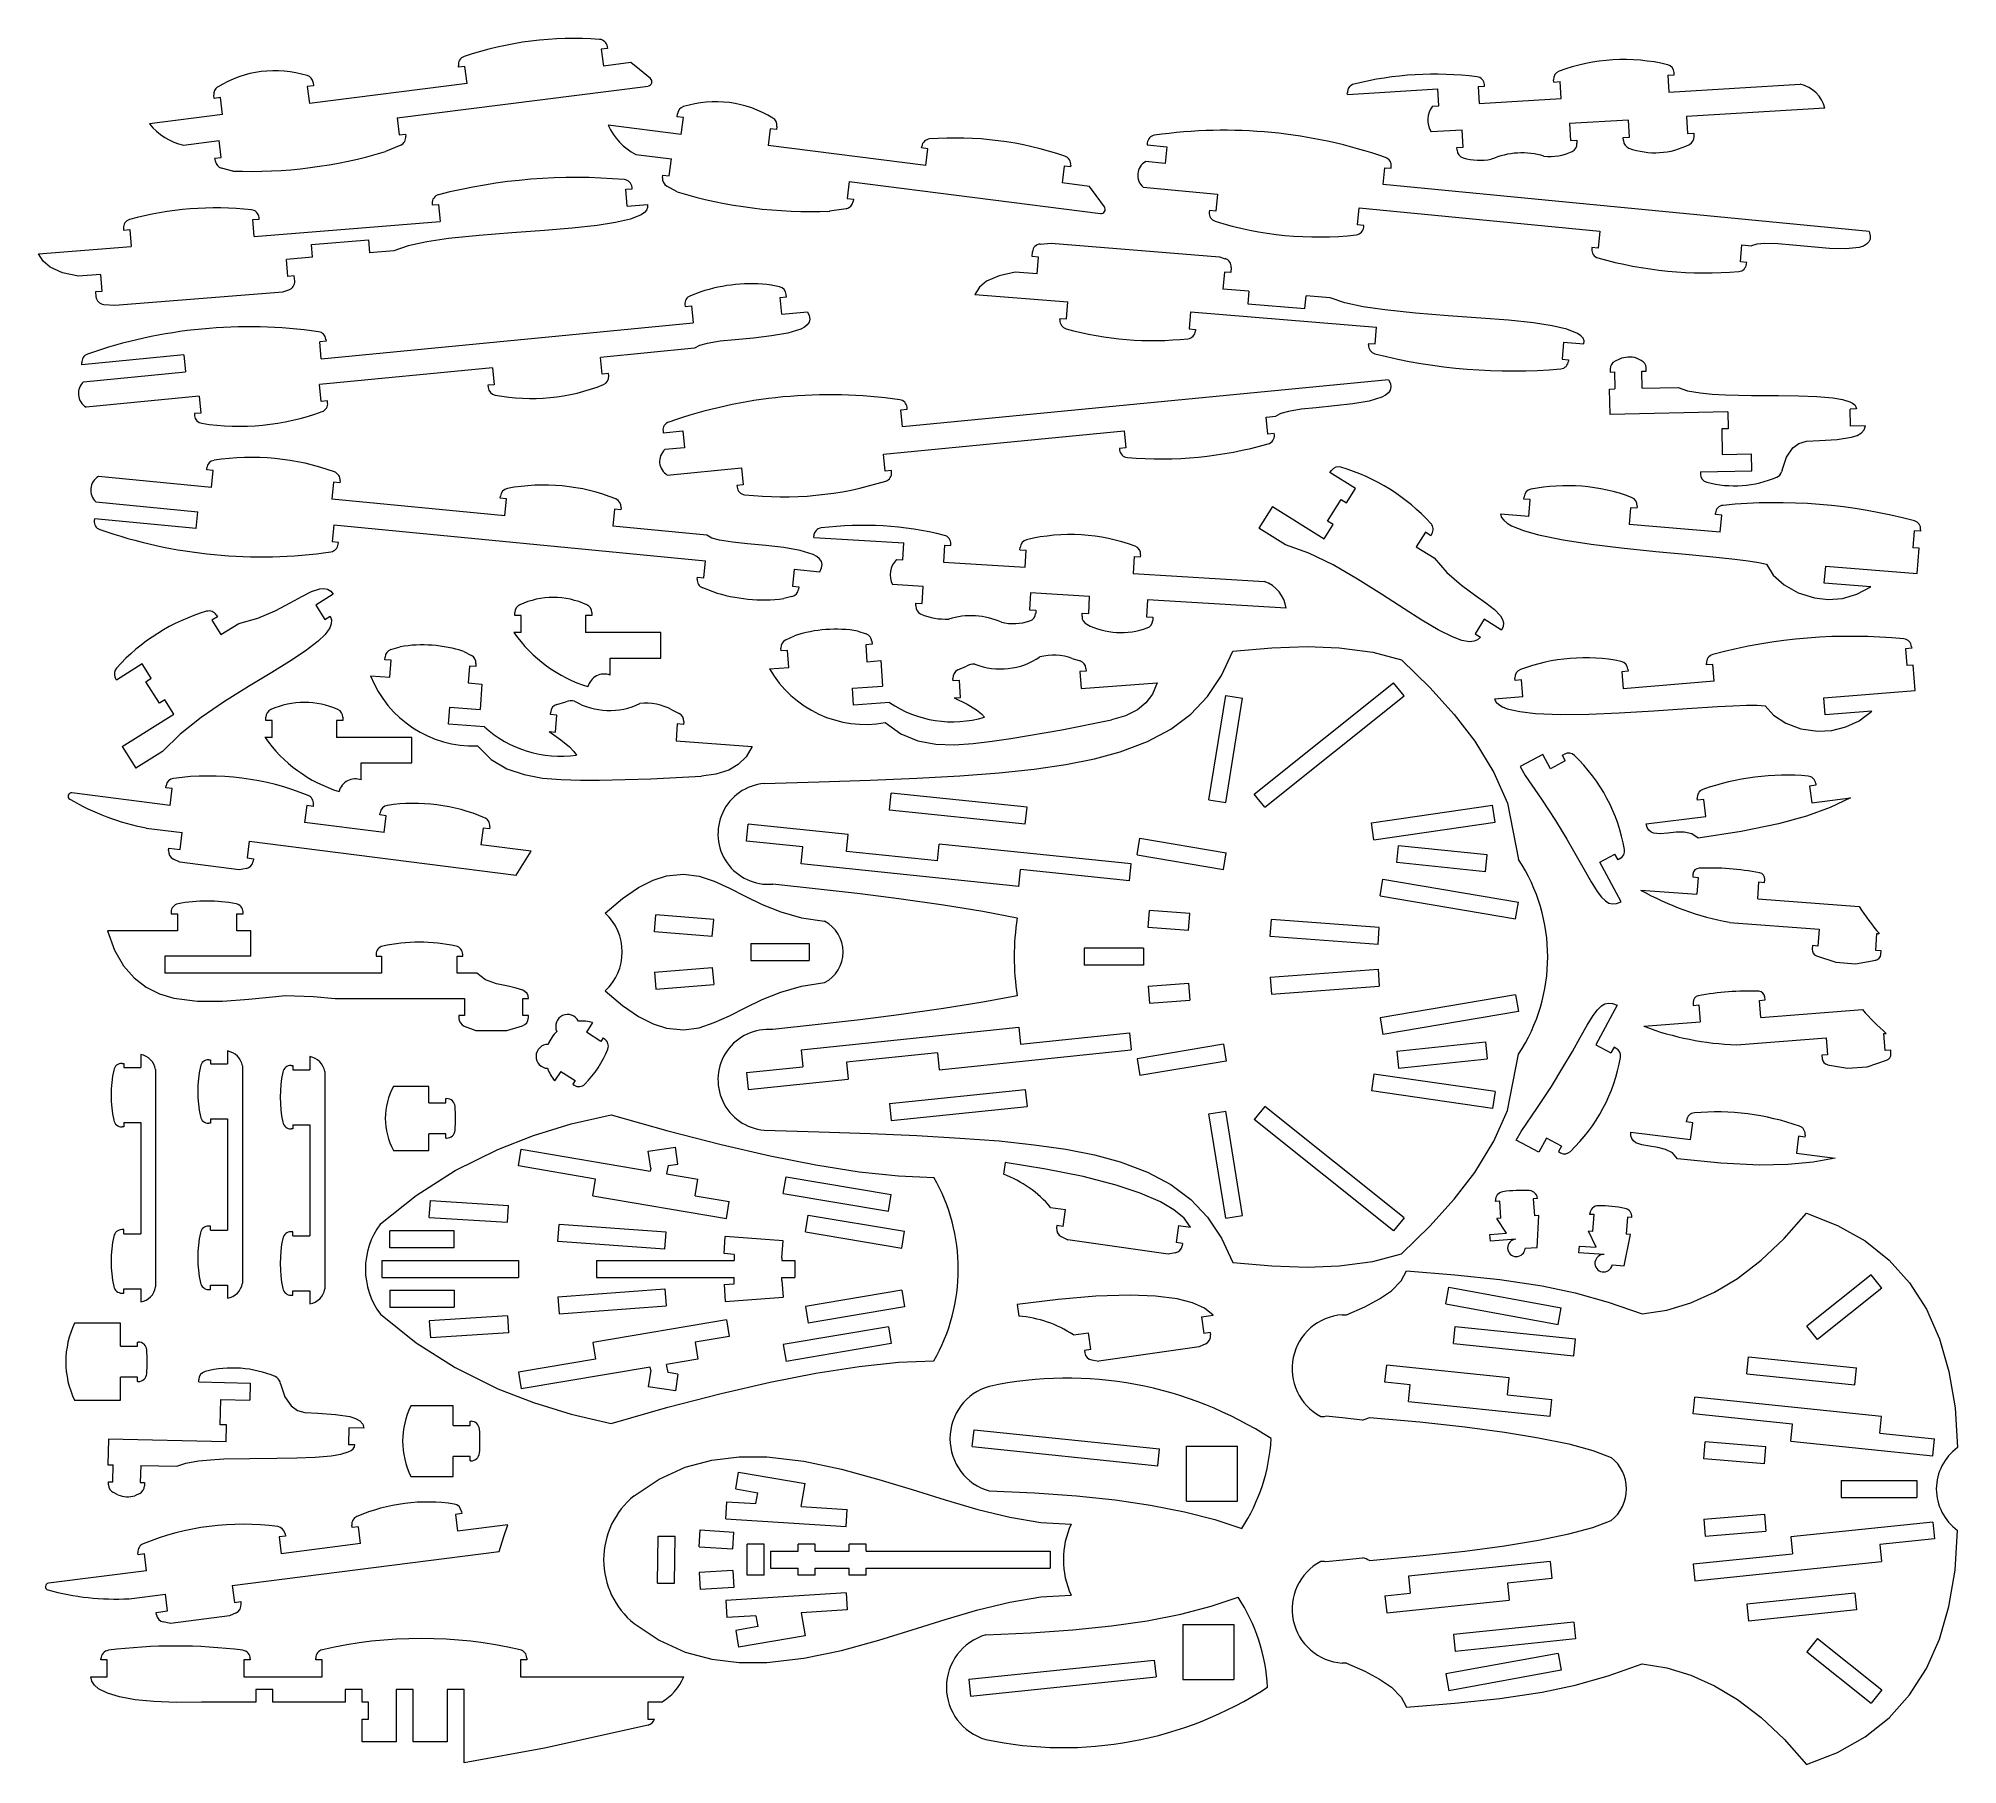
# Model space of a CAD drawing. Header units: millimetres. Extents: x 25 to 477, y 53 to 459.
import ezdxf

# ---------------------------------------------------------------- set-up
doc = ezdxf.new("R2010")
doc.units = ezdxf.units.MM

msp = doc.modelspace()

# ---------------------------------------------------------------- linework, layer by layer
at = {"color": 7, "linetype": 'Continuous', "lineweight": 15}
for p, q in [((159.42, 456.95), (157.93, 456.77)), ((157.93, 456.77), (158.44, 452.8)), ((159.37, 457.34), (159.42, 456.95)), ((124.37, 452.49), (124.32, 452.87)), ((125.85, 452.68), (124.37, 452.49)), ((126.36, 448.71), (125.85, 452.68)), ((164.93, 453.62), (158.44, 452.8)), ((90.21, 448.14), (88.73, 447.95)), ((88.73, 447.95), (89.23, 443.99)), ((126.36, 448.71), (89.23, 443.99)), ((90.12, 448.89), (90.21, 448.14)), ((109.86, 440.56), (169, 448.09)), ((333.61, 446.12), (354.87, 447.4)), ((355.11, 443.4), (354.87, 447.4)), ((364.39, 447.97), (365.89, 448.06)), ((364.39, 447.97), (364.63, 443.98)), ((365.89, 448.06), (365.87, 448.41)), ((382.17, 449.03), (382.14, 449.58)), ((382.17, 449.03), (383.67, 449.12)), ((383.91, 445.13), (383.67, 449.12)), ((409.06, 450.65), (410.56, 450.74)), ((409.06, 450.65), (409.3, 446.66)), ((409.3, 446.66), (440.17, 448.51)), ((410.56, 450.74), (410.52, 451.28)), ((66.8, 445.16), (66.7, 445.91)), ((68.28, 445.35), (66.8, 445.16)), ((68.79, 441.38), (68.28, 445.35)), ((333.61, 446.12), (333.58, 446.47)), ((353.61, 443.31), (355.11, 443.4)), ((364.63, 443.98), (383.91, 445.13)), ((446.02, 442.85), (413.41, 440.89)), ((68.79, 441.38), (51.61, 439.2)), ((109.86, 440.56), (110.36, 436.6)), ((176.76, 436.67), (159.58, 438.86)), ((175.78, 440.83), (175.87, 441.57)), ((177.27, 440.64), (175.78, 440.83)), ((176.76, 436.67), (177.27, 440.64)), ((199.29, 438.59), (199.2, 437.85)), ((399.78, 440.07), (385.85, 439.24)), ((385.85, 439.24), (386.09, 435.24)), ((400.02, 436.08), (399.78, 440.07)), ((413.41, 440.89), (413.65, 436.9)), ((59.61, 434.17), (67.99, 435.23)), ((68.5, 431.27), (67.99, 435.23)), ((110.73, 434.2), (107.16, 432.64)), ((110.36, 436.6), (111.85, 436.79)), ((111.85, 436.79), (111.91, 436.29)), ((197.71, 438.04), (197.2, 434.07)), ((234.33, 429.34), (197.2, 434.07)), ((199.2, 437.85), (197.71, 438.04)), ((233.35, 433.5), (233.4, 433.88)), ((286.48, 434.7), (286.44, 434.26)), ((286.44, 434.26), (291.08, 433.81)), ((291.08, 433.81), (290.69, 429.83)), ((360.62, 437.72), (353.34, 437.29)), ((360.86, 433.73), (360.62, 437.72)), ((386.09, 435.24), (387.59, 435.33)), ((387.59, 435.33), (387.63, 434.6)), ((398.52, 435.99), (400.02, 436.08)), ((398.57, 435.24), (398.52, 435.99)), ((413.65, 436.9), (415.15, 436.99)), ((415.15, 436.99), (415.19, 436.24)), ((67.01, 431.08), (68.5, 431.27)), ((67.09, 430.44), (67.01, 431.08)), ((166.07, 431.98), (174.45, 430.92)), ((173.94, 426.95), (174.45, 430.92)), ((234.83, 433.31), (233.35, 433.5)), ((234.33, 429.34), (234.83, 433.31)), ((268.45, 429.42), (268.4, 429.04)), ((290.69, 429.83), (286.06, 430.28)), ((359.36, 433.64), (360.86, 433.73)), ((359.4, 432.99), (359.36, 433.64)), ((71.24, 428.07), (68.57, 428.75)), ((172.37, 426.5), (172.45, 427.14)), ((172.45, 427.14), (173.94, 426.95)), ((216.31, 425.59), (215.81, 421.62)), ((216.31, 425.59), (275.46, 418.06)), ((266.91, 429.23), (266.41, 425.26)), ((272.9, 424.43), (266.41, 425.26)), ((268.4, 429.04), (266.91, 429.23)), ((342.01, 424.87), (342.4, 428.85)), ((456.45, 413.82), (342.01, 424.87)), ((342.4, 428.85), (343.89, 428.71)), ((343.89, 428.71), (343.93, 429.15)), ((118.13, 420.4), (118.16, 420.08)), ((118.16, 420.08), (119.65, 420.2)), ((119.65, 420.2), (119.98, 416.21)), ((163.72, 423.78), (165.22, 423.9)), ((164.04, 419.79), (163.72, 423.78)), ((165.22, 423.9), (165.19, 424.22)), ((175.8, 423.17), (173.39, 424.5)), ((215.81, 421.62), (217.29, 421.43)), ((217.29, 421.43), (217.23, 420.93)), ((285.48, 424.3), (302.98, 422.61)), ((302.98, 422.61), (302.6, 418.63)), ((75.9, 416.65), (77.4, 416.77)), ((76.23, 412.67), (75.9, 416.65)), ((76.23, 412.67), (119.98, 416.21)), ((77.4, 416.77), (77.37, 417.14)), ((164.04, 419.79), (168.82, 420.18)), ((215.56, 419.21), (211.71, 418.59)), ((301.1, 418.78), (301.06, 418.38)), ((302.6, 418.63), (301.1, 418.78)), ((336, 415.41), (336.38, 419.39)), ((336.38, 419.39), (393.04, 413.91)), ((45.46, 414.55), (45.49, 414.19)), ((45.49, 414.19), (46.98, 414.31)), ((46.98, 414.31), (47.31, 410.32)), ((89.72, 410.75), (103.15, 411.84)), ((103.15, 411.84), (103.39, 408.85)), ((337.49, 415.26), (336, 415.41)), ((337.45, 414.87), (337.49, 415.26)), ((393.04, 413.91), (392.66, 409.93)), ((25.43, 408.55), (47.31, 410.32)), ((89.96, 407.76), (83.85, 407.26)), ((84.18, 403.28), (83.85, 407.26)), ((89.96, 407.76), (89.72, 410.75)), ((109.12, 409.31), (103.39, 408.85)), ((259.36, 407.95), (259.45, 409.06)), ((260.86, 407.83), (259.36, 407.95)), ((260.53, 403.84), (260.86, 407.83)), ((261.28, 410.89), (263.85, 411.1)), ((263.85, 411.1), (303.46, 407.89)), ((303.46, 407.89), (304.84, 407.44)), ((391.16, 410.08), (391.13, 409.73)), ((392.66, 409.93), (391.16, 410.08)), ((426.1, 406.7), (426.48, 410.68)), ((427.59, 406.56), (426.1, 406.7)), ((426.48, 410.68), (428.71, 410.47)), ((40.08, 403.71), (34.89, 403.29)), ((40.08, 403.71), (40.4, 399.73)), ((85.67, 403.4), (84.18, 403.28)), ((85.77, 402.18), (85.67, 403.4)), ((260.53, 403.84), (255.35, 404.26)), ((304.63, 404.28), (304.31, 400.29)), ((306.13, 404.16), (304.63, 404.28)), ((306.23, 405.38), (306.13, 404.16)), ((427.56, 406.21), (427.59, 406.56)), ((40.4, 399.73), (38.9, 399.61)), ((38.9, 399.61), (38.99, 398.5)), ((43.4, 396.46), (83.01, 399.67)), ((83.01, 399.67), (84.39, 400.11)), ((181.35, 399.61), (178.92, 398.7)), ((199.93, 400.78), (197.98, 401.22)), ((200.04, 398.33), (201.54, 398.48)), ((200.43, 394.35), (200.04, 398.33)), ((201.54, 398.48), (201.48, 399.02)), ((245.89, 399.01), (267.76, 397.24)), ((310.42, 399.8), (304.31, 400.29)), ((310.42, 399.8), (310.17, 396.81)), ((323.6, 395.72), (323.85, 398.71)), ((329.57, 398.24), (323.85, 398.71)), ((40.83, 396.67), (43.4, 396.46)), ((177.63, 396.64), (177.68, 396.17)), ((177.68, 396.17), (179.17, 396.32)), ((179.17, 396.32), (179.56, 392.34)), ((200.43, 394.35), (206.48, 394.94)), ((265.92, 393.01), (265.94, 393.37)), ((265.94, 393.37), (267.44, 393.25)), ((267.44, 393.25), (267.76, 397.24)), ((296.68, 394.89), (296.36, 390.9)), ((296.68, 394.89), (340.44, 391.34)), ((310.17, 396.81), (323.6, 395.72)), ((92.04, 383.88), (179.56, 392.34)), ((296.36, 390.9), (297.86, 390.78)), ((297.86, 390.78), (297.83, 390.42)), ((340.11, 387.36), (340.44, 391.34)), ((59.65, 384.77), (35.7, 382.46)), ((59.65, 384.77), (60.04, 380.79)), ((93.15, 388.01), (91.66, 387.86)), ((92.04, 383.88), (91.66, 387.86)), ((93.11, 388.45), (93.15, 388.01)), ((179.89, 386.34), (157.78, 384.2)), ((158.17, 380.22), (157.78, 384.2)), ((338.59, 387.15), (338.62, 387.48)), ((338.62, 387.48), (340.11, 387.36)), ((384.5, 387.77), (384.18, 383.78)), ((384.5, 387.77), (389.28, 387.38)), ((35.7, 382.46), (35.66, 382.9)), ((36.09, 378.48), (60.04, 380.79)), ((132.37, 381.75), (91.61, 377.81)), ((132.37, 381.75), (132.76, 377.77)), ((159.66, 380.37), (158.17, 380.22)), ((159.71, 379.84), (159.66, 380.37)), ((384.18, 383.78), (385.67, 383.66)), ((385.67, 383.66), (385.65, 383.34)), ((395.45, 381.45), (395.47, 380.75)), ((395.47, 380.75), (396.47, 380.78)), ((396.47, 380.78), (396.56, 376.78)), ((397.67, 383.8), (396.6, 383.31)), ((402.79, 383.48), (401.66, 384.03)), ((402.93, 380.92), (403.93, 380.94)), ((403.02, 376.92), (402.93, 380.92)), ((403.93, 380.94), (403.91, 381.73)), ((63.26, 375.07), (36.66, 372.5)), ((63.26, 375.07), (63.64, 371.09)), ((92, 373.83), (91.61, 377.81)), ((132.76, 377.77), (131.27, 377.62)), ((131.27, 377.62), (131.32, 377.1)), ((343.3, 378.94), (228.86, 367.88)), ((395.31, 376.75), (396.56, 376.78)), ((395.45, 370.75), (395.31, 376.75)), ((403.02, 376.92), (411.49, 377.11)), ((63.64, 371.09), (62.15, 370.95)), ((62.15, 370.95), (62.2, 370.48)), ((93.49, 373.97), (92, 373.83)), ((93.53, 373.5), (93.49, 373.97)), ((228.48, 371.86), (229.97, 372.01)), ((228.86, 367.88), (228.48, 371.86)), ((229.97, 372.01), (229.93, 372.45)), ((423.13, 371.38), (395.45, 370.75)), ((423.13, 371.38), (423.22, 367.38)), ((453.42, 372.06), (451.92, 372.03)), ((452.01, 368.03), (451.92, 372.03)), ((172.48, 366.9), (172.52, 366.46)), ((172.52, 366.46), (177.16, 366.9)), ((177.16, 366.9), (177.54, 362.92)), ((224.39, 361.42), (281.04, 366.89)), ((281.04, 366.89), (281.43, 362.91)), ((314.49, 370.12), (316.71, 370.34)), ((314.87, 366.14), (314.49, 370.12)), ((316.37, 366.29), (314.87, 366.14)), ((316.4, 365.94), (316.37, 366.29)), ((423.22, 367.38), (421.72, 367.34)), ((421.72, 367.34), (421.86, 361.35)), ((455.53, 368.11), (452.01, 368.03)), ((177.54, 362.92), (172.91, 362.48)), ((281.43, 362.91), (279.94, 362.77)), ((279.94, 362.77), (279.97, 362.42)), ((421.86, 361.35), (428.72, 361.5)), ((428.81, 357.5), (428.72, 361.5)), ((65.05, 357.7), (65.1, 358.18)), ((66.55, 357.56), (65.05, 357.7)), ((66.16, 353.58), (66.55, 357.56)), ((173.49, 356.5), (190.99, 358.19)), ((190.99, 358.19), (191.37, 354.21)), ((224.77, 357.44), (224.39, 361.42)), ((226.26, 357.58), (224.77, 357.44)), ((226.3, 357.19), (226.26, 357.58)), ((329.48, 357.12), (329.9, 357.66)), ((335.53, 353.32), (329.48, 357.12)), ((416.69, 357.23), (428.81, 357.5)), ((416.69, 357.23), (416.7, 356.69)), ((435.94, 357.66), (435.81, 357.26)), ((66.16, 353.58), (39.57, 356.15)), ((94.9, 354.82), (94.51, 350.84)), ((96.39, 354.68), (94.9, 354.82)), ((96.44, 355.15), (96.39, 354.68)), ((191.37, 354.21), (189.88, 354.07)), ((189.88, 354.07), (189.92, 353.67)), ((333.41, 349.93), (335.53, 353.32)), ((38.99, 350.18), (62.94, 347.86)), ((135.28, 346.9), (94.51, 350.84)), ((134.17, 351.03), (134.22, 351.56)), ((135.66, 350.88), (134.17, 351.03)), ((135.28, 346.9), (135.66, 350.88)), ((161.07, 348.43), (160.69, 344.45)), ((162.56, 348.28), (161.07, 348.43)), ((162.61, 348.81), (162.56, 348.28)), ((315.95, 349.08), (312.76, 344)), ((315.95, 349.08), (328.09, 341.46)), ((328.95, 345.65), (332.14, 350.73)), ((332.14, 350.73), (333.41, 349.93)), ((375.15, 350.84), (375.2, 351.36)), ((376.65, 350.72), (375.15, 350.84)), ((376.33, 346.73), (376.65, 350.72)), ((400.26, 348.81), (399.94, 344.82)), ((401.76, 348.68), (400.26, 348.81)), ((401.8, 349.2), (401.76, 348.68)), ((38.61, 346.19), (38.56, 345.76)), ((62.55, 343.88), (38.61, 346.19)), ((62.55, 343.88), (62.94, 347.86)), ((94.95, 344.77), (94.56, 340.79)), ((94.95, 344.77), (182.46, 336.32)), ((182.8, 342.31), (160.69, 344.45)), ((319.03, 340.07), (312.76, 344)), ((328.09, 341.46), (330.22, 344.85)), ((330.22, 344.85), (328.95, 345.65)), ((376.33, 346.73), (369.65, 347.28)), ((421.39, 343.08), (399.94, 344.82)), ((420.22, 347.19), (420.25, 347.53)), ((421.71, 347.07), (420.22, 347.19)), ((421.39, 343.08), (421.71, 347.07)), ((467.02, 343.39), (466.69, 339.4)), ((468.51, 343.27), (467.02, 343.39)), ((468.54, 343.61), (468.51, 343.27)), ((96.05, 340.64), (94.56, 340.79)), ((96.01, 340.21), (96.05, 340.64)), ((207.95, 341.82), (207.97, 342.18)), ((207.95, 341.82), (229.21, 340.55)), ((228.97, 336.55), (229.21, 340.55)), ((238.73, 339.98), (238.49, 335.98)), ((238.73, 339.98), (240.23, 339.89)), ((240.23, 339.89), (240.25, 340.24)), ((256.51, 338.91), (256.54, 339.45)), ((256.51, 338.91), (258.01, 338.82)), ((351.95, 343.02), (349.82, 339.63)), ((349.82, 339.63), (354, 337.01)), ((353.22, 342.22), (351.95, 343.02)), ((353.49, 342.66), (353.22, 342.22)), ((468.19, 339.28), (466.69, 339.4)), ((467.7, 333.3), (468.19, 339.28)), ((182.07, 332.33), (182.46, 336.32)), ((227.48, 336.64), (228.97, 336.55)), ((238.49, 335.98), (257.77, 334.83)), ((257.77, 334.83), (258.01, 338.82)), ((283.4, 337.3), (283.16, 333.3)), ((283.4, 337.3), (284.9, 337.21)), ((284.9, 337.21), (284.93, 337.75)), ((445.87, 331.06), (446.19, 335.05)), ((446.19, 335.05), (467.7, 333.3)), ((180.54, 332.02), (180.58, 332.48)), ((180.58, 332.48), (182.07, 332.33)), ((184.25, 329.04), (181.82, 329.95)), ((203.33, 334.3), (202.94, 330.32)), ((202.94, 330.32), (204.44, 330.17)), ((203.33, 334.3), (209.38, 333.72)), ((204.44, 330.17), (204.38, 329.63)), ((233.76, 330.26), (226.49, 330.69)), ((233.52, 326.26), (233.76, 330.26)), ((283.16, 333.3), (314.04, 331.45)), ((456.84, 330.17), (445.87, 331.06)), ((94.85, 328.45), (90.76, 325.88)), ((90.76, 325.88), (92.89, 322.49)), ((202.83, 327.87), (200.89, 327.44)), ((231.99, 325.7), (232.03, 326.35)), ((232.03, 326.35), (233.52, 326.26)), ((258.99, 328.74), (258.76, 324.75)), ((272.92, 327.91), (258.99, 328.74)), ((272.69, 323.91), (272.92, 327.91)), ((286.56, 327.09), (286.32, 323.1)), ((319.16, 325.13), (286.56, 327.09)), ((67.57, 323.13), (66.3, 322.34)), ((66.3, 322.34), (68.42, 318.95)), ((67.29, 323.57), (67.57, 323.13)), ((68.42, 318.95), (72.6, 321.57)), ((92.89, 322.49), (94.16, 323.29)), ((137.58, 323.4), (137.58, 324.15)), ((139.08, 323.4), (137.58, 323.4)), ((139.08, 319.4), (139.08, 323.4)), ((154.23, 323.4), (154.23, 319.4)), ((155.73, 323.4), (154.23, 323.4)), ((155.73, 324.15), (155.73, 323.4)), ((258.76, 324.75), (260.25, 324.66)), ((260.25, 324.66), (260.21, 323.92)), ((271.14, 323.26), (271.19, 324)), ((271.19, 324), (272.69, 323.91)), ((286.32, 323.1), (287.81, 323.01)), ((287.81, 323.01), (287.77, 322.26)), ((365.78, 322.53), (363.66, 319.14)), ((369.87, 319.96), (365.78, 322.53)), ((139.08, 319.4), (137.37, 319.4)), ((171.94, 319.4), (154.23, 319.4)), ((171.94, 313.4), (171.94, 319.4)), ((201.36, 317.68), (203.44, 318.68)), ((218.37, 319.78), (220.31, 319.09)), ((221.69, 316.66), (220.2, 316.55)), ((220.2, 316.55), (220.49, 312.56)), ((221.64, 317.35), (221.69, 316.66)), ((363.66, 319.14), (364.93, 318.35)), ((49.88, 312.03), (43.83, 308.24)), ((52.01, 308.65), (49.88, 312.03)), ((106.99, 312.99), (107.04, 313.63)), ((108.49, 312.88), (106.99, 312.99)), ((108.19, 308.89), (108.49, 312.88)), ((108.43, 315.39), (110.64, 316.08)), ((125.56, 314.98), (127.39, 314.02)), ((128.45, 312.11), (128.4, 311.42)), ((160.04, 313.4), (171.94, 313.4)), ((160.04, 309.4), (160.04, 313.4)), ((200.29, 315.09), (200.24, 315.73)), ((201.78, 315.2), (200.29, 315.09)), ((202.07, 311.21), (201.78, 315.2)), ((220.49, 312.56), (223.73, 312.8)), ((223.73, 312.8), (224.17, 306.82)), ((268.83, 313.33), (270.67, 312.74)), ((418.15, 311.81), (418.12, 312.15)), ((419.65, 311.93), (418.15, 311.81)), ((419.97, 307.94), (419.65, 311.93)), ((466.44, 315.72), (464.95, 315.6)), ((464.95, 315.6), (465.27, 311.62)), ((466.42, 316.07), (466.44, 315.72)), ((43.83, 308.24), (43.53, 308.85)), ((50.74, 307.85), (52.01, 308.65)), ((53.93, 302.77), (50.74, 307.85)), ((103.64, 309.22), (108.19, 308.89)), ((126.9, 311.53), (126.61, 307.54)), ((126.61, 307.54), (129.85, 307.3)), ((128.4, 311.42), (126.9, 311.53)), ((129.85, 307.3), (129.42, 301.32)), ((197.52, 310.88), (202.07, 311.21)), ((240.76, 308.03), (240.71, 308.63)), ((242.25, 308.14), (240.76, 308.03)), ((241.89, 310.6), (243.9, 311.5)), ((242.54, 304.15), (242.25, 308.14)), ((272.1, 310.33), (270.6, 310.22)), ((270.6, 310.22), (270.89, 306.23)), ((270.89, 306.23), (288.85, 307.55)), ((272.05, 310.98), (272.1, 310.33)), ((311.65, 281.39), (344.44, 307.61)), ((346.94, 304.49), (344.44, 307.61)), ((373.09, 308.15), (373.04, 308.67)), ((374.58, 308.27), (373.09, 308.15)), ((374.9, 304.29), (374.58, 308.27)), ((399.69, 310.31), (398.19, 310.19)), ((398.19, 310.19), (398.52, 306.2)), ((419.97, 307.94), (398.52, 306.2)), ((399.65, 310.83), (399.69, 310.31)), ((466.77, 311.74), (465.27, 311.62)), ((467.25, 305.76), (466.77, 311.74)), ((55.2, 303.56), (53.93, 302.77)), ((57.32, 300.18), (55.2, 303.56)), ((147.49, 302.48), (149.61, 303.07)), ((217.05, 306.3), (224.17, 306.82)), ((217.34, 302.31), (217.05, 306.3)), ((225.78, 302.92), (217.34, 302.31)), ((241.05, 304.04), (242.54, 304.15)), ((301, 280.04), (304.96, 304.58)), ((304.95, 279.4), (308.91, 303.94)), ((304.96, 304.58), (308.91, 303.94)), ((314.15, 278.27), (346.94, 304.49)), ((374.9, 304.29), (368.23, 303.74)), ((445.74, 304.01), (467.25, 305.76)), ((446.06, 300.03), (445.74, 304.01)), ((45.18, 292.56), (57.32, 300.18)), ((78.99, 298.71), (78.99, 299.46)), ((80.49, 298.71), (78.99, 298.71)), ((80.49, 294.71), (80.49, 298.71)), ((97.14, 298.71), (95.64, 298.71)), ((95.64, 298.71), (95.64, 294.71)), ((97.14, 299.46), (97.14, 298.71)), ((122, 297.85), (122.29, 301.84)), ((122.29, 301.84), (129.42, 301.32)), ((146, 300.1), (146.04, 300.7)), ((147.49, 299.99), (146, 300.1)), ((147.2, 296), (147.49, 299.99)), ((174.55, 301.25), (176.28, 300.39)), ((177.39, 298.45), (177.34, 297.8)), ((457.03, 300.92), (446.06, 300.03)), ((80.49, 294.71), (78.78, 294.71)), ((113.35, 294.71), (95.64, 294.71)), ((113.35, 288.71), (113.35, 294.71)), ((130.43, 297.23), (122, 297.85)), ((145.71, 296.11), (147.2, 296)), ((175.84, 297.91), (175.55, 293.92)), ((175.55, 293.92), (193.5, 292.61)), ((177.34, 297.8), (175.84, 297.91)), ((45.18, 292.56), (48.37, 287.47)), ((54.64, 291.41), (48.37, 287.47)), ((379.59, 290.67), (374.3, 287.85)), ((381.37, 287.33), (379.59, 290.67)), ((384.9, 289.21), (381.37, 287.33)), ((384.2, 290.53), (384.71, 290.8)), ((384.9, 289.21), (384.2, 290.53)), ((101.45, 288.71), (113.35, 288.71)), ((101.45, 284.71), (101.45, 288.71)), ((374.3, 287.85), (375.42, 285.74)), ((56.44, 278.73), (33.31, 281.68)), ((55.46, 282.89), (55.52, 283.37)), ((56.95, 282.7), (55.46, 282.89)), ((56.44, 278.73), (56.95, 282.7)), ((225.79, 277.61), (226.2, 281.59)), ((258.18, 278.28), (226.2, 281.59)), ((314.15, 278.27), (311.65, 281.39)), ((416.02, 279.92), (415.96, 280.33)), ((443.91, 283.47), (442.42, 283.28)), ((442.42, 283.28), (442.93, 279.31)), ((442.93, 279.31), (452.01, 280.47)), ((443.86, 283.88), (443.91, 283.47)), ((88.61, 278.67), (88.11, 274.7)), ((90.1, 278.48), (88.61, 278.67)), ((90.16, 278.95), (90.1, 278.48)), ((105.84, 276.47), (105.9, 276.99)), ((107.32, 276.28), (105.84, 276.47)), ((106.82, 272.32), (107.32, 276.28)), ((257.77, 274.3), (225.79, 277.61)), ((257.77, 274.3), (258.18, 278.28)), ((301, 280.04), (304.95, 279.4)), ((339.27, 274.61), (367.77, 278.76)), ((368.35, 274.8), (367.77, 278.76)), ((371.25, 279.27), (373.9, 265.97)), ((403.96, 274.35), (418.01, 276.14)), ((417.5, 280.11), (416.02, 279.92)), ((418.01, 276.14), (417.5, 280.11)), ((50.79, 273.4), (59.32, 272.32)), ((58.82, 268.35), (59.32, 272.32)), ((106.82, 272.32), (88.11, 274.7)), ((130.14, 273.38), (129.63, 269.41)), ((131.62, 273.19), (130.14, 273.38)), ((131.69, 273.7), (131.62, 273.19)), ((192.13, 270.3), (192.54, 274.28)), ((216.1, 271.85), (192.54, 274.28)), ((215.69, 267.87), (216.1, 271.85)), ((339.85, 270.65), (339.27, 274.61)), ((339.85, 270.65), (368.35, 274.8)), ((56.1, 268.13), (56.17, 268.68)), ((56.17, 268.68), (58.82, 268.35)), ((75.08, 270.31), (74.57, 266.34)), ((75.08, 270.31), (137.9, 262.31)), ((141.45, 267.91), (129.63, 269.41)), ((205.39, 268.93), (192.13, 270.3)), ((204.97, 264.95), (205.39, 268.93)), ((237.1, 265.65), (215.69, 267.87)), ((237.1, 265.65), (237.51, 269.63)), ((282.72, 264.96), (237.51, 269.63)), ((284.07, 267.08), (284.74, 271.02)), ((284.07, 267.08), (304.39, 263.64)), ((284.74, 271.02), (305.06, 267.59)), ((304.39, 263.64), (305.06, 267.59)), ((345.23, 265.26), (345.64, 269.24)), ((366.5, 267.08), (345.64, 269.24)), ((366.09, 263.1), (366.5, 267.08)), ((393.06, 265.39), (396.59, 267.27)), ((397.3, 265.94), (396.59, 267.27)), ((58.76, 265.33), (57.21, 266.08)), ((72.7, 263.56), (58.76, 265.33)), ((74.39, 263.89), (72.7, 263.56)), ((74.57, 266.34), (76.06, 266.15)), ((76.06, 266.15), (75.99, 265.6)), ((256.26, 259.65), (204.97, 264.95)), ((256.26, 259.65), (256.67, 263.63)), ((282.31, 260.98), (256.67, 263.63)), ((282.31, 260.98), (282.72, 264.96)), ((366.09, 263.1), (345.23, 265.26)), ((398.05, 256.03), (393.06, 265.39)), ((397.81, 266.21), (397.3, 265.94)), ((414.95, 262.55), (414.9, 261.88)), ((341.29, 257.4), (341.96, 261.35)), ((341.96, 261.35), (373.84, 255.96)), ((402.64, 258.79), (415.89, 257.79)), ((414.9, 261.88), (416.19, 261.78)), ((416.19, 261.78), (415.89, 257.79)), ((430.19, 256.71), (430.49, 260.7)), ((430.49, 260.7), (431.79, 260.6)), ((431.79, 260.6), (431.84, 261.27)), ((56.67, 253.59), (56.67, 253.22)), ((56.67, 253.22), (58.17, 253.22)), ((58.17, 253.22), (58.17, 249.22)), ((72.12, 249.22), (72.12, 253.22)), ((72.12, 253.22), (73.62, 253.22)), ((73.62, 253.22), (73.62, 253.59)), ((286.68, 249.96), (286.97, 253.95)), ((296.48, 253.25), (286.97, 253.95)), ((296.19, 249.26), (296.48, 253.25)), ((341.29, 257.4), (373.18, 252.01)), ((373.18, 252.01), (373.84, 255.96)), ((430.19, 256.71), (454.1, 254.91)), ((58.17, 249.22), (41.67, 249.22)), ((75.45, 249.22), (72.12, 249.22)), ((75.45, 243.22), (75.45, 249.22)), ((170.5, 248.94), (170.82, 252.93)), ((184.09, 247.84), (170.5, 248.94)), ((184.41, 251.83), (170.82, 252.93)), ((184.09, 247.84), (184.41, 251.83)), ((296.19, 249.26), (286.68, 249.96)), ((315.45, 247.85), (315.74, 251.84)), ((341.11, 249.98), (315.74, 251.84)), ((340.82, 245.99), (341.11, 249.98)), ((423.57, 251.19), (444.66, 249.6)), ((444.66, 249.6), (444.36, 245.61)), ((457.96, 244.59), (458.26, 248.58)), ((458.26, 248.58), (458.82, 248.53)), ((193.12, 246.21), (206.89, 246.21)), ((193.12, 246.21), (193.12, 242.21)), ((206.89, 246.21), (206.89, 242.21)), ((271.65, 245.07), (271.65, 241.07)), ((285.6, 245.07), (271.65, 245.07)), ((285.6, 245.07), (285.6, 241.07)), ((340.82, 245.99), (315.45, 247.85)), ((443.07, 245.71), (443, 244.87)), ((444.36, 245.61), (443.07, 245.71)), ((459.25, 244.49), (457.96, 244.59)), ((459.19, 243.65), (459.25, 244.49)), ((75.45, 243.22), (55.18, 243.22)), ((55.18, 243.22), (55.18, 239.22)), ((104.92, 243.64), (104.92, 243.22)), ((104.92, 243.22), (106.22, 243.22)), ((106.22, 243.22), (106.22, 239.22)), ((124.03, 243.22), (125.33, 243.22)), ((124.03, 239.22), (124.03, 243.22)), ((125.33, 243.22), (125.33, 243.64)), ((170.5, 239.47), (184.09, 240.57)), ((170.5, 239.47), (170.82, 235.49)), ((184.09, 240.57), (184.41, 236.59)), ((193.12, 242.21), (206.89, 242.21)), ((285.6, 241.07), (271.65, 241.07)), ((315.45, 238.28), (340.82, 240.14)), ((340.82, 240.14), (341.11, 236.15)), ((444.02, 243.34), (448.6, 241.78)), ((448.6, 241.78), (453.2, 241.44)), ((453.2, 241.44), (457.96, 242.29)), ((106.22, 239.22), (55.18, 239.22)), ((128.64, 239.22), (124.03, 239.22)), ((170.82, 235.49), (184.41, 236.59)), ((286.68, 236.17), (296.19, 236.87)), ((286.68, 236.17), (286.97, 232.18)), ((296.19, 236.87), (296.48, 232.88)), ((315.45, 238.28), (315.74, 234.29)), ((315.74, 234.29), (341.11, 236.15)), ((95.32, 233.22), (125.73, 233.22)), ((125.73, 233.22), (125.73, 229.22)), ((139.49, 233.22), (140.83, 233.22)), ((139.49, 229.22), (139.49, 233.22)), ((286.97, 232.18), (296.48, 232.88)), ((373.18, 234.12), (341.29, 228.73)), ((373.18, 234.12), (373.84, 230.17)), ((397.11, 231.7), (392.12, 222.34)), ((414.97, 232.31), (415.02, 231.63)), ((415.02, 231.63), (416.32, 231.73)), ((416.32, 231.73), (416.62, 227.74)), ((430.62, 232.81), (431.92, 232.91)), ((430.92, 228.82), (430.62, 232.81)), ((430.92, 228.82), (454.83, 230.63)), ((431.92, 232.91), (431.86, 233.58)), ((124.43, 229.22), (124.43, 228.64)), ((125.73, 229.22), (124.43, 229.22)), ((125.7, 226.78), (128.44, 225.72)), ((135.69, 225.72), (139.38, 226.84)), ((140.79, 229.22), (139.49, 229.22)), ((140.79, 228.75), (140.79, 229.22)), ((155.91, 227.58), (154.46, 225.36)), ((204.97, 221.18), (256.26, 226.48)), ((256.26, 226.48), (256.67, 222.5)), ((341.29, 228.73), (341.96, 224.78)), ((373.84, 230.17), (341.96, 224.78)), ((403.36, 226.74), (416.62, 227.74)), ((128.44, 225.72), (135.69, 225.72)), ((157.81, 223.17), (154.46, 225.36)), ((158.36, 224.01), (157.81, 223.17)), ((158.36, 224.01), (158.71, 223.78)), ((256.67, 222.5), (282.31, 225.15)), ((282.31, 225.15), (282.72, 221.17)), ((304.39, 222.49), (284.07, 219.05)), ((304.39, 222.49), (305.06, 218.54)), ((345.23, 220.87), (366.09, 223.03)), ((366.09, 223.03), (366.5, 219.05)), ((392.12, 222.34), (395.65, 220.46)), ((396.36, 221.79), (395.65, 220.46)), ((396.87, 221.51), (396.36, 221.79)), ((425.21, 222.37), (446.29, 223.97)), ((446.29, 223.97), (446.6, 219.98)), ((459.89, 224.99), (460.45, 225.03)), ((460.19, 221), (459.89, 224.99)), ((45.12, 217.98), (45.54, 217.98)), ((45.54, 217.98), (45.54, 216.98)), ((45.54, 216.98), (49.54, 216.98)), ((49.54, 220.05), (49.54, 216.98)), ((65.53, 218.84), (65.96, 218.84)), ((65.96, 218.84), (65.96, 217.84)), ((65.96, 217.84), (69.96, 217.84)), ((69.96, 220.9), (69.96, 217.84)), ((73.46, 217.38), (73.46, 166.21)), ((84.93, 217.5), (85.36, 217.5)), ((85.36, 217.5), (85.36, 216.5)), ((89.36, 219.56), (89.36, 216.5)), ((192.13, 215.83), (205.39, 217.2)), ((204.97, 221.18), (205.39, 217.2)), ((237.1, 220.48), (215.69, 218.26)), ((215.69, 218.26), (216.1, 214.28)), ((237.1, 220.48), (237.51, 216.5)), ((237.51, 216.5), (282.72, 221.17)), ((284.07, 219.05), (284.74, 215.11)), ((305.06, 218.54), (284.74, 215.11)), ((345.23, 220.87), (345.64, 216.89)), ((345.64, 216.89), (366.5, 219.05)), ((371.25, 206.86), (373.9, 220.16)), ((446.6, 219.98), (445.3, 219.88)), ((445.3, 219.88), (445.36, 219.04)), ((446.6, 217.68), (451.36, 216.83)), ((451.36, 216.83), (455.96, 217.17)), ((455.96, 217.17), (460.54, 218.73)), ((461.49, 221.1), (460.19, 221)), ((461.55, 220.26), (461.49, 221.1)), ((53.04, 216.52), (53.04, 165.35)), ((85.36, 216.5), (89.36, 216.5)), ((92.86, 216.04), (92.86, 164.87)), ((117.35, 212.57), (109.01, 212.57)), ((117.35, 208.69), (117.35, 212.57)), ((148.42, 216.1), (146.97, 213.88)), ((148.42, 216.1), (151.77, 213.92)), ((151.77, 213.92), (151.22, 213.08)), ((151.22, 213.08), (151.57, 212.85)), ((192.13, 215.83), (192.54, 211.85)), ((192.54, 211.85), (216.1, 214.28)), ((339.85, 215.48), (339.27, 211.52)), ((368.35, 211.33), (339.85, 215.48)), ((117.35, 208.69), (121.35, 208.69)), ((121.35, 208.69), (121.35, 209.69)), ((121.35, 209.69), (121.54, 209.69)), ((225.79, 208.52), (257.77, 211.83)), ((225.79, 208.52), (226.2, 204.55)), ((226.2, 204.55), (258.18, 207.85)), ((257.77, 211.83), (258.18, 207.85)), ((314.15, 207.86), (311.65, 204.74)), ((346.94, 181.64), (314.15, 207.86)), ((367.77, 207.37), (339.27, 211.52)), ((368.35, 211.33), (367.77, 207.37)), ((45.54, 204.03), (49.54, 204.03)), ((45.54, 204.03), (45.54, 203.03)), ((49.54, 204.03), (49.54, 177.84)), ((65.96, 203.89), (65.53, 203.89)), ((65.96, 204.89), (69.96, 204.89)), ((65.96, 204.89), (65.96, 203.89)), ((69.96, 204.89), (69.96, 178.69)), ((85.36, 203.55), (89.36, 203.55)), ((85.36, 203.55), (85.36, 202.55)), ((89.36, 203.55), (89.36, 177.35)), ((301, 206.09), (304.95, 206.73)), ((304.96, 181.55), (301, 206.09)), ((308.91, 182.19), (304.95, 206.73)), ((344.44, 178.52), (311.65, 204.74)), ((413.42, 204.19), (413.47, 204.6)), ((414.9, 204), (413.42, 204.19)), ((414.4, 200.03), (414.9, 204)), ((45.54, 203.03), (45.12, 203.03)), ((85.36, 202.55), (84.93, 202.55)), ((121.35, 201.38), (117.35, 201.38)), ((117.35, 197.5), (117.35, 201.38)), ((121.35, 200.38), (121.35, 201.38)), ((121.35, 200.38), (121.54, 200.38)), ((373.36, 199.88), (374.48, 201.98)), ((378.65, 197.06), (373.36, 199.88)), ((380.43, 200.4), (378.65, 197.06)), ((383.96, 198.52), (380.43, 200.4)), ((400.35, 201.82), (414.4, 200.03)), ((439.82, 200.83), (439.32, 196.86)), ((441.31, 200.64), (439.82, 200.83)), ((441.36, 201.05), (441.31, 200.64)), ((109.01, 197.5), (117.35, 197.5)), ((138.43, 193.83), (139.09, 197.77)), ((139.09, 197.77), (169.47, 192.63)), ((169, 197.28), (175.4, 198.22)), ((169.58, 193.32), (169, 197.28)), ((175.98, 194.26), (175.4, 198.22)), ((253.05, 194.62), (252.66, 191.88)), ((383.96, 198.52), (383.26, 197.2)), ((383.26, 197.2), (383.77, 196.93)), ((439.32, 196.86), (448.39, 195.7)), ((156.61, 190.75), (138.43, 193.83)), ((155.95, 186.81), (156.61, 190.75)), ((169.58, 193.33), (169.47, 192.63)), ((169.58, 193.32), (169.58, 193.33)), ((173.67, 193.92), (173.34, 191.98)), ((173.34, 191.98), (180.71, 190.73)), ((173.67, 193.92), (175.98, 194.26)), ((180.04, 186.79), (180.71, 190.73)), ((200.8, 187.34), (201.47, 191.28)), ((201.47, 191.28), (226.23, 187.09)), ((117.45, 181.73), (117.71, 185.72)), ((117.71, 185.72), (136.13, 184.55)), ((155.95, 186.81), (187.42, 181.49)), ((180.04, 186.79), (188.09, 185.43)), ((187.42, 181.49), (188.09, 185.43)), ((200.8, 187.34), (225.57, 183.15)), ((225.57, 183.15), (226.23, 187.09)), ((368.46, 185.45), (368.44, 185.63)), ((369.45, 185.53), (368.46, 185.45)), ((369.75, 181.54), (369.45, 185.53)), ((378.34, 186.18), (377.35, 186.1)), ((377.35, 186.1), (377.64, 182.12)), ((378.34, 186.18), (378.34, 186.18)), ((117.45, 181.73), (135.88, 180.56)), ((135.88, 180.56), (136.13, 184.55)), ((206.02, 178.34), (206.69, 182.28)), ((206.69, 182.28), (229.36, 178.45)), ((263.73, 184.07), (267.27, 183.57)), ((266.71, 179.61), (267.27, 183.57)), ((304.96, 181.55), (308.91, 182.19)), ((346.94, 181.64), (344.44, 178.52)), ((369.75, 181.54), (368.75, 181.46)), ((371.05, 178.01), (368.75, 181.46)), ((378.63, 182.19), (377.64, 182.12)), ((378.24, 174.64), (378.63, 182.19)), ((390.66, 182.44), (390.67, 182.62)), ((391.65, 182.37), (390.66, 182.44)), ((391.36, 178.38), (391.65, 182.37)), ((399.55, 181.79), (399.25, 177.8)), ((400.54, 181.72), (399.55, 181.79)), ((400.54, 181.72), (400.54, 181.72)), ((45.54, 178.84), (45.12, 178.84)), ((45.54, 177.84), (45.54, 178.84)), ((45.54, 177.84), (49.54, 177.84)), ((65.96, 179.69), (65.53, 179.69)), ((65.96, 178.69), (65.96, 179.69)), ((65.96, 178.69), (69.96, 178.69)), ((85.36, 178.35), (84.93, 178.35)), ((85.36, 177.35), (85.36, 178.35)), ((85.36, 177.35), (89.36, 177.35)), ((108.17, 174.55), (108.17, 178.55)), ((123.32, 178.55), (108.17, 178.55)), ((123.32, 174.55), (123.32, 178.55)), ((147.73, 176.07), (148.02, 180.06)), ((173.23, 178.21), (148.02, 180.06)), ((172.94, 174.22), (173.23, 178.21)), ((186.85, 173.2), (187.15, 177.19)), ((200.77, 176.19), (187.15, 177.19)), ((206.02, 178.34), (228.69, 174.51)), ((228.69, 174.51), (229.36, 178.45)), ((265.23, 179.82), (265.15, 179.27)), ((266.71, 179.61), (265.23, 179.82)), ((266.23, 177.2), (267.77, 176.43)), ((291.39, 173.07), (267.77, 176.43)), ((293.86, 179.78), (293.3, 175.82)), ((293.86, 179.78), (296.63, 179.39)), ((367.14, 177.72), (371.05, 178.01)), ((367.26, 176.15), (367.14, 177.72)), ((373.22, 176.59), (367.26, 176.15)), ((392.14, 174.7), (390.36, 178.45)), ((391.36, 178.38), (390.36, 178.45)), ((398.76, 170.32), (400.25, 177.73)), ((400.25, 177.73), (399.25, 177.8)), ((123.32, 174.55), (108.17, 174.55)), ((172.94, 174.22), (147.73, 176.07)), ((189.26, 173.02), (186.85, 173.2)), ((189.26, 173.02), (189.26, 171.55)), ((200.47, 172.2), (200.77, 176.19)), ((200.47, 172.2), (200.47, 171.55)), ((293.08, 173.37), (291.39, 173.07)), ((294.78, 175.61), (293.3, 175.82)), ((294.78, 175.61), (294.7, 175.06)), ((375.42, 174.44), (378.24, 174.64)), ((388.11, 173.41), (388.23, 174.98)), ((394.07, 172.98), (388.11, 173.41)), ((388.23, 174.98), (392.14, 174.7)), ((106.28, 171.55), (138.43, 171.55)), ((106.28, 171.55), (106.28, 167.55)), ((106.28, 167.55), (138.43, 167.55)), ((138.43, 171.55), (138.43, 167.55)), ((156.85, 171.55), (189.26, 171.55)), ((156.85, 171.55), (156.85, 167.55)), ((156.85, 167.55), (189.26, 167.55)), ((189.26, 166.08), (189.26, 167.55)), ((200.47, 171.55), (203.52, 171.55)), ((200.47, 166.9), (200.47, 167.55)), ((200.47, 167.55), (203.52, 167.55)), ((203.52, 171.55), (203.52, 167.55)), ((395.93, 170.53), (398.76, 170.32)), ((456.91, 168.22), (441.77, 156.12)), ((459.41, 165.09), (456.91, 168.22)), ((45.12, 163.89), (45.54, 163.89)), ((45.54, 163.89), (45.54, 164.89)), ((45.54, 164.89), (49.54, 164.89)), ((49.54, 164.89), (49.54, 161.83)), ((65.53, 164.74), (65.96, 164.74)), ((65.96, 164.74), (65.96, 165.74)), ((65.96, 165.74), (69.96, 165.74)), ((69.96, 165.74), (69.96, 162.68)), ((84.93, 163.4), (85.36, 163.4)), ((85.36, 164.4), (89.36, 164.4)), ((85.36, 163.4), (85.36, 164.4)), ((89.36, 164.4), (89.36, 161.34)), ((108.17, 164.55), (123.32, 164.55)), ((108.17, 164.55), (108.17, 160.55)), ((123.32, 164.55), (123.32, 160.55)), ((147.73, 163.04), (172.94, 164.88)), ((147.73, 163.04), (148.02, 159.05)), ((172.94, 164.88), (173.23, 160.89)), ((186.85, 165.9), (189.26, 166.08)), ((186.85, 165.9), (187.15, 161.91)), ((187.15, 161.91), (200.77, 162.91)), ((200.47, 166.9), (200.77, 162.91)), ((228.69, 164.6), (206.02, 160.76)), ((228.69, 164.6), (229.36, 160.65)), ((356.79, 161.35), (357.51, 165.28)), ((357.51, 165.28), (383.93, 160.44)), ((459.41, 165.09), (444.27, 152.99)), ((108.17, 160.55), (123.32, 160.55)), ((135.88, 158.55), (117.45, 157.37)), ((135.88, 158.55), (136.13, 154.55)), ((148.02, 159.05), (173.23, 160.89)), ((206.02, 160.76), (206.69, 156.82)), ((229.36, 160.65), (206.69, 156.82)), ((255.88, 161.2), (256.27, 158.47)), ((299.21, 158.35), (301.98, 158.74)), ((299.21, 158.35), (299.77, 154.39)), ((356.79, 161.35), (383.21, 156.51)), ((383.21, 156.51), (383.93, 160.44)), ((44.76, 156.79), (33.96, 156.79)), ((44.76, 151.38), (44.76, 156.79)), ((117.45, 157.37), (117.71, 153.38)), ((136.13, 154.55), (117.71, 153.38)), ((187.42, 157.62), (155.95, 152.3)), ((188.09, 153.67), (180.04, 152.31)), ((187.42, 157.62), (188.09, 153.67)), ((225.57, 155.95), (200.8, 151.77)), ((225.57, 155.95), (226.23, 152.01)), ((269.08, 154.06), (272.62, 154.56)), ((273.19, 150.6), (272.62, 154.56)), ((301.26, 154.6), (299.77, 154.39)), ((301.26, 154.6), (301.34, 154.05)), ((358.56, 152.06), (358.97, 156.03)), ((358.97, 156.03), (387.3, 153.11)), ((444.27, 152.99), (441.77, 156.12)), ((44.76, 151.38), (48.76, 151.38)), ((48.76, 152.38), (48.96, 152.38)), ((48.76, 151.38), (48.76, 152.38)), ((155.95, 152.3), (156.61, 148.35)), ((180.04, 152.31), (180.71, 148.37)), ((200.8, 151.77), (201.47, 147.82)), ((226.23, 152.01), (201.47, 147.82)), ((273.19, 150.6), (271.7, 150.39)), ((271.7, 150.39), (271.78, 149.84)), ((298.71, 151.21), (275.09, 147.85)), ((300.25, 151.98), (298.71, 151.21)), ((358.56, 152.06), (386.89, 149.13)), ((386.89, 149.13), (387.3, 153.11)), ((156.61, 148.35), (138.43, 145.28)), ((138.43, 145.28), (139.09, 141.33)), ((169.47, 146.47), (139.09, 141.33)), ((169.58, 145.78), (169, 141.82)), ((169.58, 145.78), (169.47, 146.47)), ((169.58, 145.78), (169.58, 145.78)), ((180.71, 148.37), (173.34, 147.12)), ((173.67, 145.18), (173.34, 147.12)), ((175.98, 144.85), (173.67, 145.18)), ((175.98, 144.85), (175.4, 140.89)), ((273.4, 148.15), (275.09, 147.85)), ((342.43, 142.94), (342.85, 146.92)), ((371.71, 143.93), (342.85, 146.92)), ((427.63, 144.92), (428.04, 148.89)), ((427.63, 144.92), (453.02, 142.29)), ((428.04, 148.89), (453.43, 146.27)), ((453.02, 142.29), (453.43, 146.27)), ((48.76, 144.07), (44.76, 144.07)), ((44.76, 138.66), (44.76, 144.07)), ((48.76, 143.07), (48.76, 144.07)), ((48.76, 143.07), (48.96, 143.07)), ((63.19, 143), (63.2, 143.54)), ((63.19, 143), (75.31, 142.73)), ((75.31, 142.73), (75.22, 138.73)), ((82.44, 142.57), (82.32, 142.97)), ((175.4, 140.89), (169, 141.82)), ((348.37, 142.33), (342.43, 142.94)), ((347.96, 138.35), (348.37, 142.33)), ((371.3, 139.96), (371.71, 143.93)), ((33.96, 138.66), (44.76, 138.66)), ((68.22, 132.89), (68.36, 138.88)), ((68.36, 138.88), (75.22, 138.73)), ((123.09, 137.35), (113.1, 137.35)), ((123.09, 132.71), (123.09, 137.35)), ((347.96, 138.35), (381.34, 134.9)), ((371.3, 139.96), (381.75, 138.88)), ((381.34, 134.9), (381.75, 138.88)), ((414.96, 135.44), (415.37, 139.42)), ((459.35, 134.88), (415.37, 139.42)), ((69.72, 132.85), (68.22, 132.89)), ((69.63, 128.85), (69.72, 132.85)), ((98.51, 132.2), (98.42, 128.2)), ((102.03, 132.12), (98.51, 132.2)), ((123.09, 132.71), (127.09, 132.71)), ((127.09, 133.71), (127.28, 133.71)), ((127.09, 132.71), (127.09, 133.71)), ((245.29, 127.75), (245.7, 131.73)), ((245.7, 131.73), (289.38, 127.21)), ((438.37, 133.02), (414.96, 135.44)), ((437.96, 129.04), (438.37, 133.02)), ((458.94, 130.9), (459.35, 134.88)), ((41.95, 129.48), (41.81, 123.48)), ((69.63, 128.85), (41.95, 129.48)), ((99.92, 128.17), (98.42, 128.2)), ((245.29, 127.75), (288.97, 123.23)), ((288.97, 123.23), (289.38, 127.21)), ((295.71, 127.85), (307.71, 127.85)), ((295.71, 114.9), (295.71, 127.85)), ((307.71, 114.9), (307.71, 127.85)), ((417.5, 124.88), (417.83, 128.87)), ((432.12, 127.72), (417.83, 128.87)), ((431.8, 123.73), (432.12, 127.72)), ((437.96, 129.04), (471.38, 125.59)), ((458.94, 130.9), (471.79, 129.57)), ((471.38, 125.59), (471.79, 129.57)), ((41.81, 123.48), (43.06, 123.45)), ((42.97, 119.45), (43.06, 123.45)), ((49.52, 123.31), (49.43, 119.31)), ((49.52, 123.31), (57.99, 123.12)), ((127.09, 125.39), (123.09, 125.39)), ((123.09, 120.75), (123.09, 125.39)), ((127.09, 124.39), (127.09, 125.39)), ((127.09, 124.39), (127.28, 124.39)), ((431.8, 123.73), (417.5, 124.88)), ((41.95, 118.78), (41.97, 119.48)), ((41.97, 119.48), (42.97, 119.45)), ((49.43, 119.31), (50.43, 119.29)), ((50.43, 119.29), (50.41, 118.5)), ((113.1, 120.75), (123.09, 120.75)), ((189.6, 117.78), (190.27, 121.72)), ((189.6, 117.78), (194.77, 116.9)), ((190.27, 121.72), (205.92, 119.07)), ((205.01, 113.65), (205.92, 119.07)), ((449.82, 119.79), (467.63, 119.79)), ((449.82, 119.79), (449.82, 115.79)), ((467.63, 119.79), (467.63, 115.79)), ((44.17, 116.43), (43.1, 116.93)), ((49.29, 116.75), (48.16, 116.2)), ((187.25, 110.78), (187.5, 114.77)), ((187.5, 114.77), (194.34, 114.33)), ((194.34, 114.33), (194.77, 116.9)), ((205.01, 113.65), (215.87, 112.96)), ((215.62, 108.97), (215.87, 112.96)), ((295.71, 114.9), (307.71, 114.9)), ((449.82, 115.79), (467.63, 115.79)), ((99.3, 108.72), (99.24, 109.23)), ((100.79, 108.9), (99.3, 108.72)), ((101.29, 104.94), (100.79, 108.9)), ((125.09, 112), (123.6, 111.81)), ((123.6, 111.81), (124.11, 107.84)), ((135.93, 109.35), (124.11, 107.84)), ((125.03, 112.51), (125.09, 112)), ((187.25, 110.78), (215.62, 108.97)), ((417.5, 110.69), (431.8, 111.85)), ((417.5, 110.69), (417.83, 106.7)), ((431.8, 111.85), (432.12, 107.86)), ((471.38, 109.99), (437.96, 106.53)), ((471.38, 109.99), (471.79, 106.01)), ((83.57, 106.71), (82.08, 106.52)), ((82.08, 106.52), (82.59, 102.55)), ((101.29, 104.94), (82.59, 102.55)), ((83.51, 107.19), (83.57, 106.71)), ((171.21, 95.63), (171.32, 106.68)), ((171.32, 106.68), (175.32, 106.64)), ((175.21, 95.59), (175.32, 106.64)), ((181, 104.16), (181.26, 108.15)), ((181, 104.16), (188.9, 103.66)), ((181.26, 108.15), (189.15, 107.65)), ((188.9, 103.66), (189.15, 107.65)), ((196.31, 104.79), (192.31, 104.79)), ((192.31, 97.48), (192.31, 104.79)), ((196.31, 97.48), (196.31, 104.79)), ((208.31, 104.79), (204.31, 104.79)), ((204.31, 103.13), (204.31, 104.79)), ((208.31, 103.13), (208.31, 104.79)), ((220.31, 104.79), (216.31, 104.79)), ((216.31, 103.13), (216.31, 104.79)), ((220.31, 103.13), (220.31, 104.79)), ((417.83, 106.7), (432.12, 107.86)), ((437.96, 106.53), (438.37, 102.55)), ((471.79, 106.01), (458.94, 104.68)), ((458.94, 104.68), (459.35, 100.7)), ((48.92, 102.3), (48.86, 102.78)), ((50.41, 102.49), (48.92, 102.3)), ((50.92, 98.52), (50.41, 102.49)), ((71.07, 95.04), (133.9, 103.04)), ((197.81, 103.13), (204.31, 103.13)), ((197.81, 103.13), (197.81, 99.13)), ((208.31, 103.13), (216.31, 103.13)), ((220.31, 103.13), (263.59, 103.13)), ((263.59, 103.13), (263.59, 99.13)), ((381.34, 100.68), (347.96, 97.23)), ((381.34, 100.68), (381.75, 96.7)), ((414.96, 100.13), (438.37, 102.55)), ((414.96, 100.13), (415.37, 96.15)), ((415.37, 96.15), (459.35, 100.7)), ((50.92, 98.52), (27.78, 95.58)), ((71.07, 95.04), (71.57, 91.07)), ((171.21, 95.63), (175.21, 95.59)), ((188.9, 98.61), (181, 98.11)), ((181, 98.11), (181.26, 94.11)), ((188.9, 98.61), (189.15, 94.62)), ((196.31, 97.48), (192.31, 97.48)), ((197.81, 99.13), (204.31, 99.13)), ((204.31, 97.48), (204.31, 99.13)), ((208.31, 97.48), (204.31, 97.48)), ((208.31, 97.48), (208.31, 99.13)), ((208.31, 99.13), (216.31, 99.13)), ((216.31, 97.48), (216.31, 99.13)), ((220.31, 97.48), (216.31, 97.48)), ((220.31, 97.48), (220.31, 99.13)), ((220.31, 99.13), (263.59, 99.13)), ((347.96, 97.23), (348.37, 93.25)), ((381.75, 96.7), (371.3, 95.62)), ((371.3, 95.62), (371.71, 91.64)), ((46.78, 91.95), (55.32, 93.03)), ((55.82, 89.07), (55.32, 93.03)), ((71.57, 91.07), (73.06, 91.26)), ((73.06, 91.26), (73.13, 90.71)), ((189.15, 94.62), (181.26, 94.11)), ((215.62, 93.3), (187.25, 91.49)), ((187.25, 91.49), (187.5, 87.5)), ((215.62, 93.3), (215.87, 89.31)), ((342.43, 92.64), (348.37, 93.25)), ((342.43, 92.64), (342.85, 88.66)), ((342.85, 88.66), (371.71, 91.64)), ((453.02, 93.28), (427.63, 90.66)), ((427.63, 90.66), (428.04, 86.68)), ((453.02, 93.28), (453.43, 89.31)), ((53.17, 88.73), (55.82, 89.07)), ((53.24, 88.18), (53.17, 88.73)), ((56.53, 86.13), (54.84, 86.47)), ((70.46, 87.91), (56.53, 86.13)), ((72.02, 88.65), (70.46, 87.91)), ((194.34, 87.93), (187.5, 87.5)), ((194.34, 87.93), (194.77, 85.37)), ((215.87, 89.31), (205.01, 88.61)), ((205.01, 88.61), (205.92, 83.19)), ((386.89, 86.45), (358.56, 83.52)), ((386.89, 86.45), (387.3, 82.47)), ((453.43, 89.31), (428.04, 86.68)), ((194.77, 85.37), (189.6, 84.49)), ((189.6, 84.49), (190.27, 80.55)), ((205.92, 83.19), (190.27, 80.55)), ((294.87, 85.84), (294.87, 72.89)), ((294.87, 85.84), (306.87, 85.84)), ((306.87, 85.84), (306.87, 72.89)), ((358.56, 83.52), (358.97, 79.54)), ((387.3, 82.47), (358.97, 79.54)), ((444.27, 82.58), (441.77, 79.46)), ((444.27, 82.58), (459.41, 70.48)), ((40.16, 77.56), (40.16, 77.81)), ((41.66, 77.56), (40.16, 77.56)), ((41.66, 73.56), (41.66, 77.56)), ((75.32, 77.56), (73.82, 77.56)), ((73.82, 77.56), (73.82, 73.56)), ((75.32, 77.81), (75.32, 77.56)), ((90.73, 77.56), (90.73, 77.98)), ((92.23, 77.56), (90.73, 77.56)), ((92.23, 73.56), (92.23, 77.56)), ((138.91, 77.56), (138.91, 73.56)), ((140.41, 77.56), (138.91, 77.56)), ((140.41, 77.98), (140.41, 77.56)), ((244.44, 72.99), (288.13, 77.51)), ((288.13, 77.51), (288.54, 73.53)), ((383.21, 79.07), (356.79, 74.23)), ((383.21, 79.07), (383.93, 75.13)), ((441.77, 79.46), (456.91, 67.36)), ((37.8, 73.56), (41.66, 73.56)), ((73.82, 73.56), (92.23, 73.56)), ((138.91, 73.56), (177.39, 73.56)), ((244.44, 72.99), (244.85, 69.02)), ((244.85, 69.02), (288.54, 73.53)), ((294.87, 72.89), (306.87, 72.89)), ((356.79, 74.23), (357.51, 70.29)), ((383.93, 75.13), (357.51, 70.29)), ((80.59, 70.55), (76.59, 70.55)), ((76.59, 70.55), (76.59, 67.56)), ((80.59, 67.56), (80.59, 70.55)), ((101.66, 70.56), (97.66, 70.56)), ((97.66, 70.56), (97.66, 67.56)), ((101.66, 67.56), (101.66, 70.56)), ((113.66, 70.56), (109.66, 70.56)), ((109.66, 70.56), (109.66, 58.28)), ((113.66, 58.28), (113.66, 70.56)), ((125.66, 70.56), (121.66, 70.56)), ((121.66, 70.56), (121.66, 58.28)), ((125.66, 53.33), (125.66, 70.56)), ((459.41, 70.48), (456.91, 67.36)), ((76.59, 67.56), (63.85, 67.56)), ((97.66, 67.56), (80.59, 67.56)), ((103.16, 67.56), (101.66, 67.56)), ((101.66, 58.28), (101.66, 63.56)), ((101.66, 63.56), (103.16, 63.56)), ((103.16, 63.56), (103.16, 67.56)), ((172.08, 67.56), (168.94, 67.56)), ((168.94, 67.56), (168.94, 63.56)), ((168.94, 63.56), (170.44, 63.56)), ((109.66, 58.28), (101.66, 58.28)), ((121.66, 58.28), (113.66, 58.28))]:
    msp.add_line(p, q, dxfattribs=at)
at = {"color": 7, "linetype": 'Continuous', "lineweight": 15, "flags": 128}
for points in [[(169.51, 449.86), (166.95, 451.97), (164.93, 453.62)], [(276.39, 419.64), (274.44, 422.32), (272.9, 424.43)], [(168.82, 420.18), (168.85, 419.49), (168.61, 418.86), (168.1, 418.28), (167.35, 417.75), (164.83, 416.74), (161.31, 415.92), (156.99, 415.26), (151.08, 414.63), (144.58, 414.1), (136.87, 413.54), (129.19, 412.92), (121.96, 412.17), (116.87, 411.42), (112.52, 410.49), (109.12, 409.31)], [(456.45, 413.82), (456.7, 412.85), (456.67, 412.03), (456.37, 411.37), (455.82, 410.83), (455.06, 410.41), (454.1, 410.11), (450.96, 409.75), (447.07, 409.84), (442.79, 410.19), (438.47, 410.62), (434.93, 410.92), (431.89, 411.02), (430.01, 410.87), (428.71, 410.47)], [(34.89, 403.29), (31.14, 404.13), (28.22, 405.43), (26.53, 406.82), (25.43, 408.55)], [(255.35, 404.26), (251.6, 403.43), (248.67, 402.12), (246.99, 400.74), (245.89, 399.01)], [(389.28, 387.38), (389.31, 388.07), (389.07, 388.7), (388.56, 389.28), (387.8, 389.8), (385.28, 390.82), (381.77, 391.64), (377.44, 392.3), (371.54, 392.93), (365.03, 393.46), (357.32, 394.02), (349.64, 394.63), (342.41, 395.38), (337.32, 396.13), (332.98, 397.07), (329.57, 398.24)], [(206.48, 394.94), (206.91, 394.03), (207.03, 393.23), (206.87, 392.52), (206.44, 391.88), (205.77, 391.33), (204.89, 390.85), (201.87, 389.9), (198.04, 389.24), (193.77, 388.76), (189.45, 388.36), (185.92, 387.98), (182.91, 387.49), (181.09, 386.99), (179.89, 386.34)], [(343.3, 378.94), (343.73, 378.03), (343.85, 377.23), (343.69, 376.51), (343.26, 375.88), (342.59, 375.33), (341.71, 374.85), (338.69, 373.9), (334.86, 373.24), (330.59, 372.76), (326.27, 372.36), (322.74, 371.98), (319.73, 371.49), (317.92, 370.99), (316.71, 370.34)], [(411.49, 377.11), (413.63, 376.34), (416.62, 375.82), (419.43, 375.55), (422.57, 375.38), (428.7, 375.26), (435.08, 375.21), (439.77, 375.15), (444.09, 374.99), (447.84, 374.66), (450.14, 374.27), (451.89, 373.72), (452.54, 373.39), (453.02, 373), (453.32, 372.56), (453.42, 372.06)], [(441.66, 364.45), (444.74, 364.61), (448.88, 364.89), (452.29, 365.41), (453.61, 365.84), (454.62, 366.41), (455.28, 367.16), (455.53, 368.11)], [(435.94, 357.66), (436.95, 360.73), (438.42, 362.89), (439.9, 363.95), (441.66, 364.45)], [(369.65, 347.28), (369.89, 346.54), (370.41, 345.84), (371.21, 345.18), (372.25, 344.56), (375.03, 343.42), (378.61, 342.4), (384.38, 341.22), (390.98, 340.21), (398.08, 339.35), (406.2, 338.51), (414.05, 337.77), (421.16, 337.1), (424.81, 336.71), (427.94, 336.31), (430.46, 335.91), (432.27, 335.49)], [(209.38, 333.72), (209.82, 334.62), (209.94, 335.42), (209.77, 336.14), (209.34, 336.77), (208.67, 337.32), (207.79, 337.8), (204.77, 338.75), (200.94, 339.41), (196.67, 339.89), (192.35, 340.29), (188.82, 340.68), (185.81, 341.16), (184, 341.66), (182.8, 342.31)], [(364.93, 318.35), (364.26, 317.7), (363.4, 317.35), (362.37, 317.26), (360.52, 317.58), (358.33, 318.38), (354.96, 320.07), (351.15, 322.33), (346.97, 324.99), (341.6, 328.48), (335.97, 332.01), (330.24, 335.32), (324.54, 338.09), (319.03, 340.07)], [(354, 337.01), (357.04, 333.52), (360.42, 330.59), (363.78, 328.12), (366.18, 326.4), (368.19, 324.83), (369.63, 323.35), (370.12, 322.52), (370.35, 321.68), (370.28, 320.84), (369.87, 319.96)], [(432.27, 335.49), (433.86, 332.93), (436.41, 330.63), (439.71, 328.78), (443.55, 327.58), (446.81, 327.22), (450.18, 327.47), (453.56, 328.42), (456.84, 330.17)], [(72.6, 321.57), (77.07, 322.79), (81.17, 324.56), (84.86, 326.51), (87.45, 327.93), (89.74, 329.05), (91.7, 329.7), (92.67, 329.79), (93.52, 329.63), (94.25, 329.19), (94.85, 328.45)], [(94.16, 323.29), (94.44, 322.41), (94.39, 321.48), (94.02, 320.51), (92.93, 318.99), (91.26, 317.37), (88.27, 315.07), (84.58, 312.62), (80.36, 310.01), (74.89, 306.69), (69.26, 303.16), (63.79, 299.44), (58.81, 295.52), (54.64, 291.41)], [(196.27, 283.88), (209.25, 284.28), (221.23, 284.69), (232.25, 285.15), (242.36, 285.72), (251.59, 286.42), (259.84, 287.29), (267.33, 288.38), (274.08, 289.71), (280.14, 291.35), (286.5, 293.73), (292, 296.65), (296.71, 300.17), (300.67, 304.37), (303.96, 309.31), (306.65, 315.05)], [(306.65, 315.05), (315.79, 315.85), (324.14, 316.1), (331.69, 315.81), (339.57, 314.77), (346.34, 312.97)], [(346.34, 312.97), (353.01, 306.51), (358.76, 300.13), (363.57, 293.82), (368.05, 286.49), (371.25, 279.27)], [(288.85, 307.55), (287.74, 304.94), (286.17, 302.85), (284.18, 301.23), (281.34, 299.82), (278.04, 298.87)], [(241.05, 304.04), (244.05, 302.52), (246.27, 301.19), (247.46, 300.28), (248.17, 299.49)], [(368.23, 303.74), (368.58, 303.06), (369.21, 302.45), (370.1, 301.93), (371.23, 301.48), (374.16, 300.8), (377.86, 300.38), (383.74, 300.14), (390.42, 300.21), (397.56, 300.5), (405.71, 300.98), (413.58, 301.52), (420.7, 302), (424.37, 302.2), (427.53, 302.32), (430.08, 302.33), (431.93, 302.2)], [(224.8, 298.21), (228.48, 295.56), (232.46, 293.93), (236.67, 293.13), (241.04, 292.98), (245.5, 293.27), (249.97, 293.81), (254.39, 294.45), (266.33, 296.5), (278.04, 298.87)], [(431.93, 302.2), (433.91, 299.93), (436.8, 298.07), (440.35, 296.78), (444.34, 296.22), (447.62, 296.39), (450.9, 297.18), (454.08, 298.66), (457.03, 300.92)], [(145.71, 296.11), (148.45, 294.16), (150.45, 292.52), (151.5, 291.45), (152.08, 290.56)], [(128.78, 292.71), (132.04, 289.55), (135.74, 287.36), (139.79, 285.96), (144.09, 285.16), (148.54, 284.8), (153.04, 284.69), (157.51, 284.67), (169.62, 284.96), (181.55, 285.6)], [(193.5, 292.61), (192.03, 290.19), (190.17, 288.35), (187.96, 287.04), (184.95, 286.06), (181.55, 285.6)], [(375.42, 285.74), (379.31, 280.15), (382.57, 275.16), (385.27, 270.75), (387.49, 266.92), (389.32, 263.66), (390.99, 260.73), (392.39, 258.46), (393.38, 257.14), (394.33, 256.22), (395.16, 255.74), (396.03, 255.55), (396.98, 255.65), (398.05, 256.03)], [(452.01, 280.47), (447.27, 278.22), (441.64, 276.19), (435.11, 274.38), (426.27, 272.54), (416.18, 271.02)], [(416.18, 271.02), (414.68, 272.05), (412.9, 272.44), (410.97, 272.41), (409.03, 272.2), (407.22, 272.06), (405.68, 272.21), (405.05, 272.47), (404.54, 272.9), (404.17, 273.51), (403.96, 274.35)], [(137.9, 262.31), (139.89, 265.44), (141.45, 267.91)], [(158.85, 253.33), (162.97, 256.8), (166.72, 259.36), (170.16, 261.11), (173.34, 262.13), (177.27, 262.53), (180.96, 262.03), (184.54, 260.85), (188.13, 259.22), (191.85, 257.34), (195.83, 255.41), (200.19, 253.65), (205.05, 252.25), (210.53, 251.43)], [(255.88, 252.21), (247.8, 253.73), (238.5, 255.23), (227.98, 256.72), (218.86, 257.88), (208.98, 259.03), (198.35, 260.18)], [(41.67, 249.22), (43.37, 244.66), (45.49, 240.98), (47.98, 238.1), (50.81, 235.92), (53.95, 234.36), (57.35, 233.34), (62.88, 232.62), (68.8, 232.65), (75, 233.11), (81.35, 233.74), (83.5, 233.94)], [(140.83, 233.22), (140.76, 233.87), (140.5, 234.41), (140.06, 234.85), (139.47, 235.2), (137.93, 235.73), (136.04, 236.14), (133.3, 236.71), (130.69, 237.63), (128.64, 239.22)], [(158.85, 235.09), (162.97, 231.61), (166.72, 229.05), (170.16, 227.31), (173.34, 226.29), (177.27, 225.89), (180.96, 226.39), (184.54, 227.57), (188.13, 229.2), (191.85, 231.08), (195.83, 233), (200.19, 234.77), (205.05, 236.16), (210.53, 236.99)], [(83.5, 233.94), (90.19, 233.7), (95.32, 233.22)], [(255.88, 233.92), (247.8, 232.4), (238.5, 230.9), (227.98, 229.41), (218.86, 228.25), (208.98, 227.1), (198.35, 225.95)], [(374.48, 201.98), (378.37, 207.58), (381.63, 212.57), (384.33, 216.98), (386.55, 220.81), (388.39, 224.07), (390.05, 227), (391.45, 229.27), (392.44, 230.59), (393.4, 231.51), (394.22, 231.99), (395.09, 232.17), (396.04, 232.08), (397.11, 231.7)], [(105.98, 180.17), (114.38, 186.91), (123.57, 192.76), (133.56, 197.72), (141.97, 200.99), (150.87, 203.72), (160.26, 205.89)], [(160.26, 205.89), (173.65, 202.09), (186.14, 198.85), (197.73, 196.18), (208.43, 194.08), (218.68, 192.48), (227.95, 191.51), (236.24, 191.15)], [(346.34, 173.16), (353.01, 179.62), (358.76, 186), (363.57, 192.31), (368.05, 199.64), (371.25, 206.86)], [(196.27, 202.25), (209.25, 201.86), (221.23, 201.45), (232.25, 200.98), (242.36, 200.41), (251.59, 199.71), (259.84, 198.84), (267.33, 197.75), (274.08, 196.42), (280.14, 194.78), (286.5, 192.4), (292, 189.48), (296.71, 185.96), (300.67, 181.76), (303.96, 176.82), (306.65, 171.08)], [(411.34, 195.53), (410.15, 196.91), (408.52, 197.72), (406.65, 198.18), (404.72, 198.47), (402.93, 198.78), (401.47, 199.31), (400.93, 199.72), (400.55, 200.26), (400.35, 200.95), (400.35, 201.82)], [(296.63, 179.39), (295.14, 181.51), (292.76, 183.5), (289.56, 185.37), (284.84, 187.42), (279.18, 189.3), (271.39, 191.32), (262.61, 193.09), (253.05, 194.62)], [(448.39, 195.7), (443.25, 194.71), (437.29, 194.15), (430.52, 194.04), (421.49, 194.48), (411.34, 195.53)], [(403.01, 158.98), (408.81, 159.91), (414.47, 161.62), (420.02, 164.1), (425.44, 167.37), (430.98, 171.62), (436.39, 176.73), (441.65, 182.69)], [(441.65, 182.69), (449, 179.85), (455.5, 176.17), (461.15, 171.65), (465.96, 166.29), (469.91, 160.08), (472.97, 153.16), (475.22, 145.43), (476.64, 136.89), (477.25, 127.54)], [(306.65, 171.08), (315.79, 170.28), (324.14, 170.03), (331.69, 170.32), (339.57, 171.36), (346.34, 173.16)], [(333.42, 158.81), (337.68, 160.66), (341.19, 162.55), (343.95, 164.47), (346.24, 166.78), (347.49, 169.15)], [(347.49, 169.15), (358.9, 168.22), (369.45, 167.12), (379.48, 165.59), (387.22, 163.95), (395, 161.78), (403.01, 158.98)], [(301.98, 158.74), (299.95, 160.36), (297.11, 161.61), (293.52, 162.52), (288.41, 163.16), (282.46, 163.39), (274.41, 163.15), (265.49, 162.4), (255.88, 161.2)], [(105.98, 158.93), (114.38, 152.19), (123.57, 146.35), (133.56, 141.39), (141.97, 138.11), (150.87, 135.39), (160.26, 133.21)], [(332.39, 158.78), (332.97, 158.8), (333.42, 158.81)], [(160.26, 133.21), (173.65, 137.01), (186.14, 140.25), (197.73, 142.92), (208.43, 145.02), (218.68, 146.62), (227.95, 147.6), (236.24, 147.95)], [(82.44, 142.57), (83.45, 139.5), (84.92, 137.34), (86.4, 136.28), (88.16, 135.78)], [(88.16, 135.78), (91.24, 135.62), (95.38, 135.34), (98.79, 134.82), (100.12, 134.39), (101.13, 133.82), (101.78, 133.07), (102.03, 132.12)], [(337.15, 133.98), (332.35, 134.5), (328.48, 134.9)], [(338.82, 134.64), (350.66, 133.56), (361.24, 132.4), (370.55, 131.17), (378.61, 129.85), (385.69, 128.39), (391.39, 126.84), (395.7, 125.2)], [(57.99, 123.12), (60.13, 123.89), (63.12, 124.42), (65.94, 124.68), (69.08, 124.85), (75.21, 124.97), (81.58, 125.02), (86.27, 125.08), (90.6, 125.24), (94.34, 125.57), (96.64, 125.96), (98.39, 126.51), (99.04, 126.84), (99.52, 127.23), (99.82, 127.67), (99.92, 128.17)], [(165.69, 116.16), (171.6, 120.11), (177.71, 122.88), (183.99, 124.58), (190.41, 125.37), (196.96, 125.35), (205.66, 124.35), (214.46, 122.48), (223.29, 120.05), (231.15, 117.64), (238.94, 115.21), (246.62, 112.98), (254.14, 111.15), (261.46, 109.92), (268.54, 109.5)], [(249.3, 117.32), (259.92, 116.86), (269.79, 116.16), (278.91, 115.19), (287.28, 113.97), (295.25, 112.41), (302.39, 110.57), (308.71, 108.45)], [(133.9, 103.04), (135.03, 106.57), (135.93, 109.35)], [(338.82, 100.93), (350.66, 102.01), (361.24, 103.17), (370.55, 104.41), (378.61, 105.72), (385.69, 107.19), (391.39, 108.74), (395.7, 110.37)], [(441.65, 52.89), (449, 55.72), (455.5, 59.4), (461.15, 63.93), (465.96, 69.29), (469.91, 75.5), (472.97, 82.41), (475.22, 90.14), (476.64, 98.68), (477.25, 108.04)], [(328.48, 100.67), (333.39, 101.19), (337.15, 101.6)], [(165.69, 86.11), (171.6, 82.16), (177.71, 79.39), (183.99, 77.68), (190.41, 76.9), (196.96, 76.92), (205.66, 77.92), (214.46, 79.79), (223.29, 82.22), (231.15, 84.63), (238.94, 87.05), (246.62, 89.29), (254.14, 91.12), (261.46, 92.35), (268.54, 92.77)], [(248.46, 83.42), (259.08, 83.88), (268.95, 84.59), (278.07, 85.55), (286.44, 86.77), (294.4, 88.33), (301.55, 90.17), (307.87, 92.29)], [(63.85, 67.56), (57.85, 67.55), (52.62, 67.75), (48.19, 68.17), (44.54, 68.81), (41.67, 69.67), (39.6, 70.75), (38.65, 71.59), (38.05, 72.53), (37.8, 73.56)], [(333.42, 76.76), (332.85, 76.78), (332.39, 76.79)], [(333.42, 76.76), (337.68, 74.91), (341.19, 73.03), (343.95, 71.11), (346.24, 68.79), (347.49, 66.43)], [(347.49, 66.43), (358.9, 67.35), (369.45, 68.46), (379.48, 69.98), (387.22, 71.63), (395, 73.8), (403.01, 76.6)], [(403.01, 76.6), (408.81, 75.66), (414.47, 73.96), (420.02, 71.47), (425.44, 68.21), (430.98, 63.95), (436.39, 58.85), (441.65, 52.89)], [(169.01, 62.21), (144.58, 56.75), (125.66, 53.33)]]:
    msp.add_lwpolyline(points, dxfattribs=at)
at = {"color": 7, "linetype": 'Continuous', "lineweight": 15}
for centre, radius, start, end in [((151.51, 379.18), 80.12, 85.6863, 108.8253), ((157.39, 457.08), 2, 7.2558, 85.6863), ((126.3, 453.13), 2, 108.8254, 187.2559), ((398.75, 410.06), 44.25, 76.6231, 110.2439), ((408.53, 451.16), 2, 3.4335, 76.6231), ((68.69, 446.16), 2, 121.7314, 187.2554), ((81.13, 426.03), 25.66, 72.7799, 121.7317), ((88.14, 448.63), 2, 7.2558, 72.7799), ((168.87, 449.09), 1, 277.2561, 50.5416), ((335.58, 446.59), 2, 103.9384, 183.4337), ((354.3, 371.16), 79.72, 82.9286, 103.9384), ((363.87, 448.29), 2, 3.4335, 82.9286), ((384.14, 449.69), 2, 110.2438, 183.4336), ((438.6, 441.03), 7.64, 13.7582, 78.0781), ((177.86, 441.32), 2, 107.2201, 172.7441), ((184.86, 418.72), 25.66, 58.2683, 107.2201), ((357.73, 440.11), 5.21, 142.0862, 212.7804), ((62.79, 448.11), 14.31, 218.5675, 257.16), ((172.64, 444.69), 14.3, 204.0554, 242.6489), ((197.31, 438.84), 2, 352.7442, 58.2683), ((109.93, 436.03), 2, 293.5988, 7.2558), ((235.38, 433.63), 2, 94.3137, 172.7442), ((241.26, 355.73), 80.12, 71.1747, 94.3137), ((288.48, 434.51), 2, 98.236, 174.4819), ((304.66, 322.71), 114.96, 70.728, 98.236), ((385.64, 434.48), 2, 295.3988, 3.4333), ((400.57, 435.36), 2, 183.4335, 249.7074), ((406.02, 450.11), 17.73, 249.7074, 297.1595), ((413.2, 436.12), 2, 297.1594, 3.4334), ((69.07, 430.69), 2, 187.2558, 255.5793), ((75.43, 538.47), 110.48, 267.8247, 286.6869), ((266.46, 429.67), 2, 352.7442, 71.1747), ((287.96, 427.08), 3.72, 120.7235, 228.2405), ((341.94, 429.34), 2, 354.482, 70.728), ((361.4, 433.11), 2, 183.4335, 254.1891), ((364.91, 445.52), 14.9, 254.1891, 279.8866), ((374.69, 414.28), 18.06, 73.3128, 113.5542), ((381.29, 443.63), 12.13, 263.2818, 295.3988), ((151.87, 296.43), 130.13, 84.9296, 104.345), ((163.2, 424.06), 2, 4.6373, 84.9296), ((174.35, 426.25), 2, 172.7443, 241.0674), ((120.13, 420.56), 2, 104.345, 184.6371), ((207.52, 528.99), 110.48, 253.3131, 272.1753), ((215.25, 421.18), 2, 279.087, 352.744), ((47.45, 414.71), 2, 105.4041, 184.6371), ((67.37, 342.42), 76.98, 83.8701, 105.4044), ((75.38, 416.97), 2, 4.6373, 83.8701), ((275.58, 419.05), 1, 262.7439, 36.0306), ((303.06, 418.19), 2, 174.482, 252.4471), ((326.6, 492.62), 80.07, 252.4471, 276.517), ((335.46, 415.06), 2, 276.517, 354.4822), ((261.45, 408.9), 2, 94.6431, 175.3626), ((304.23, 405.54), 2, 355.3626, 72.2265), ((393.12, 409.54), 2, 174.482, 254.1849), ((417.97, 497.28), 93.19, 254.1849, 274.7792), ((83.78, 402.02), 2, 287.7737, 4.6372), ((425.57, 406.41), 2, 274.7791, 354.482), ((40.99, 398.66), 2, 184.6372, 265.3571), ((179.62, 396.83), 2, 110.5108, 185.518), ((193.15, 364.35), 37.18, 82.5284, 108.5076), ((199.49, 398.83), 2, 5.5182, 77.4636), ((74.94, 276.45), 114.96, 81.764, 109.272), ((91.12, 388.25), 2, 5.518, 81.764), ((267.91, 392.85), 2, 175.3627, 254.5956), ((287.83, 465.14), 76.98, 254.5956, 276.1299), ((295.83, 390.58), 2, 276.1298, 355.3629), ((37.65, 383.09), 2, 109.2722, 185.5182), ((340.58, 386.99), 2, 175.3627, 255.655), ((372.33, 511.13), 130.13, 255.655, 275.0704), ((399.97, 378.41), 5.86, 73.3283, 113.1822), ((157.72, 379.65), 2, 291.9575, 5.5178), ((383.65, 383.5), 2, 275.0705, 355.3626), ((397.45, 381.49), 2, 115.0845, 181.2974), ((401.91, 381.68), 2, 1.2971, 64.0127), ((38.56, 375.7), 3.72, 131.7594, 239.2765), ((133.31, 377.29), 2, 185.518, 259.0783), ((141.52, 419.84), 45.33, 259.0783, 291.9576), ((211.76, 260.45), 114.96, 81.764, 109.272), ((72.76, 424.88), 56.89, 261.0186, 290.0173), ((91.54, 373.31), 2, 290.0171, 5.5178), ((227.94, 372.25), 2, 5.518, 81.764), ((64.19, 370.67), 2, 185.518, 261.0186), ((174.47, 367.09), 2, 109.2719, 185.5179), ((175.39, 359.7), 3.72, 131.7596, 239.2763), ((281.96, 362.62), 2, 185.518, 265.2208), ((289.56, 453.49), 93.19, 265.2208, 285.8151), ((314.41, 365.75), 2, 285.8151, 5.518), ((67.09, 357.98), 2, 98.9815, 174.482), ((75.66, 303.77), 56.89, 69.9827, 98.9814), ((94.45, 355.34), 2, 354.482, 69.9827), ((224.31, 356.99), 2, 287.5529, 5.5179), ((331.47, 356.42), 2, 73.7984, 141.836), ((319.2, 314.17), 45.99, 42.1876, 73.7984), ((433.9, 357.84), 2, 292.9396, 343.0918), ((41.47, 352.95), 3.72, 120.7234, 228.2407), ((136.21, 351.36), 2, 100.9215, 174.482), ((144.42, 308.82), 45.33, 68.0424, 100.9217), ((191.91, 353.86), 2, 185.518, 263.483), ((200.77, 431.43), 80.07, 263.483, 287.5529), ((377.19, 351.2), 2, 101.2429, 175.3626), ((385.27, 310.53), 43.46, 69.4822, 101.243), ((418.7, 356.74), 2, 181.2973, 255.3903), ((424.67, 379.65), 25.68, 255.3903, 292.9395), ((160.62, 349.01), 2, 354.482, 68.0424), ((399.81, 349.36), 2, 355.3626, 69.4822), ((422.24, 347.37), 2, 95.7543, 175.3626), ((434.59, 224.77), 125.22, 74.9708, 95.7544), ((40.55, 345.56), 2, 174.482, 250.728), ((77.84, 452.2), 114.96, 250.728, 278.236), ((209.96, 342.06), 2, 97.0714, 176.5666), ((219.53, 264.93), 79.72, 76.0616, 97.0714), ((351.8, 343.72), 2, 327.8906, 42.1876), ((466.55, 343.77), 2, 355.3626, 74.9708), ((94.02, 340.4), 2, 278.2362, 354.4821), ((238.25, 340.36), 2, 356.5665, 76.0616), ((258.54, 339.33), 2, 103.3769, 176.5664), ((268.31, 298.23), 44.25, 69.7561, 103.3769), ((282.93, 337.87), 2, 356.5665, 69.7561), ((231.18, 332.97), 5.21, 135.2193, 205.9134), ((182.53, 331.82), 2, 174.482, 249.4894), ((311.57, 324.21), 7.64, 6.8914, 71.2109), ((139.58, 324.15), 2, 114.1623, 180.0001), ((146.65, 308.38), 19.28, 65.8377, 114.1623), ((153.73, 324.15), 2, 0, 65.8377), ((196.05, 364.3), 37.18, 251.4924, 277.4716), ((202.39, 329.82), 2, 282.5363, 354.482), ((233.98, 325.58), 2, 176.5665, 247.3221), ((78.03, 280.3), 45.99, 106.4066, 138.0174), ((65.6, 322.5), 2, 32.1096, 106.4066), ((238.96, 337.48), 14.9, 247.3221, 273.0196), ((244.93, 305.3), 18.06, 66.4458, 106.6872), ((254.99, 333.65), 12.13, 256.4148, 288.5319), ((258.21, 324.04), 2, 288.5318, 356.5666), ((273.14, 323.14), 2, 176.5665, 242.8405), ((280.32, 337.13), 17.73, 242.8405, 290.2926), ((285.77, 322.38), 2, 290.2925, 356.5665), ((115.83, 284.54), 31.96, 72.2693, 99.3458), ((164.69, 338.51), 33.33, 214.9796, 252.7695), ((202.23, 315.88), 2, 115.7738, 184.1923), ((213.18, 288.24), 31.96, 80.6541, 107.7306), ((219.65, 317.21), 2, 4.1923, 70.589), ((452.07, 193.31), 125.22, 84.2455, 105.0291), ((464.42, 315.91), 2, 4.6373, 84.2455), ((109.03, 313.48), 2, 107.3892, 175.8076), ((126.45, 312.25), 2, 355.8075, 62.2041), ((245.69, 308.33), 3.65, 86.8057, 119.495), ((251.93, 327.44), 16.6, 248.7077, 304.0123), ((264.45, 300.93), 13.15, 70.5393, 104.2648), ((270.05, 310.84), 2, 4.1922, 72.1279), ((389.57, 270), 43.46, 78.7569, 110.5177), ((397.65, 310.66), 2, 4.6373, 78.7569), ((420.12, 312.31), 2, 105.029, 184.6374), ((45.32, 309.73), 2, 138.0176, 206.0552), ((127.91, 318.78), 26.08, 201.4928, 271.9197), ((158.64, 305.72), 3.94, 69.0936, 166.0155), ((220.14, 323.87), 26.08, 209.8775, 280.3045), ((242.71, 308.78), 2, 114.1355, 184.1924), ((375.04, 308.83), 2, 110.5176, 184.6374), ((88.06, 283.69), 19.28, 65.8377, 114.1623), ((150.93, 299.67), 3.65, 78.421, 111.1103), ((159.88, 317.67), 16.6, 240.323, 295.6275), ((168.41, 289.62), 13.15, 62.1545, 95.88), ((240.62, 324.96), 26.56, 236.0319, 286.5088), ((80.99, 299.46), 2, 114.1627, 180.0001), ((95.14, 299.46), 2, 0, 65.8377), ((148.04, 300.55), 2, 105.7506, 175.8075), ((175.39, 298.6), 2, 355.8076, 63.7433), ((106.1, 313.82), 33.33, 214.9797, 252.7694), ((148.33, 316.86), 26.56, 227.6472, 278.1241), ((385.65, 289.04), 2, 46.1572, 118.0423), ((359.07, 261.36), 40.37, 9.9274, 46.1572), ((57.5, 283.11), 2, 97.6105, 172.7442), ((65.48, 223.38), 62.26, 67.8779, 97.6105), ((100.05, 281.03), 3.94, 69.0937, 166.0155), ((436.89, 227.26), 58.59, 84.9524, 109.5593), ((441.87, 283.63), 2, 7.2558, 84.9524), ((33.21, 280.88), 0.8, 82.7442, 239.5195), ((62.42, 331.44), 59.19, 239.9709, 258.6674), ((88.18, 279.21), 2, 352.7442, 67.8779), ((197.31, 272.03), 11.89, 94.99, 275.0301), ((417.95, 280.58), 2, 109.5593, 187.2558), ((107.88, 276.74), 2, 98.615, 172.7442), ((113.91, 236.97), 42.22, 66.8735, 98.6148), ((129.71, 273.96), 2, 352.7442, 66.8735), ((58.08, 267.88), 2, 172.7442, 244.3094), ((396.87, 267.98), 2, 298.0423, 9.9274), ((74, 265.85), 2, 281.1794, 352.7442), ((339.03, 243.07), 41.72, 326.705, 33.295), ((416.44, 262.44), 1.5, 92.1073, 175.685), ((418.73, 200.17), 63.81, 79.2629, 92.1071), ((430.34, 261.39), 1.5, 355.685, 79.2629), ((435.98, 318.05), 68, 240.6314, 259.4852), ((58.67, 253.59), 2, 100.4201, 180.0001), ((65.15, 218.37), 37.81, 79.5802, 100.4198), ((71.62, 253.59), 2, 0, 79.5802), ((150.52, 244.21), 12.36, 312.4156, 47.5844), ((504.36, 287.17), 59.72, 212.702, 220.3142), ((206.74, 244.21), 8.15, 297.6686, 62.3314), ((312.63, 243.07), 57.48, 170.843, 189.1569), ((106.92, 243.64), 2, 102.19, 180), ((115.12, 205.66), 40.86, 77.8098, 102.1902), ((123.33, 243.64), 2, 0, 77.8098), ((444.5, 244.76), 1.5, 175.8455, 251.2065), ((457.69, 243.77), 1.5, 280.1759, 355.685), ((428.08, 171.2), 63.81, 87.8928, 100.7371), ((430.37, 233.47), 1.5, 4.315, 87.8928), ((416.47, 232.42), 1.5, 100.7371, 184.315), ((499.68, 270.07), 59.72, 221.3319, 228.9442), ((126.43, 228.64), 2, 179.9999, 248.8037), ((138.79, 228.75), 2, 286.9458, 0), ((150.02, 226.71), 2.81, 25.1346, 205.1346), ((153.43, 219.43), 8.52, 73.0679, 95.8422), ((197.31, 214.1), 11.89, 84.9705, 265.0094), ((427.44, 290.33), 68, 249.2613, 268.1152), ((145.39, 219.63), 2.81, 88.5502, 268.5502), ((153.43, 219.43), 8.52, 134.4269, 159.2578), ((157.61, 222.1), 2, 338.2221, 56.8423), ((395.93, 219.75), 2, 350.0743, 61.9594), ((45.12, 215.98), 2, 90, 168.115), ((48.81, 215.82), 4.29, 9.4059, 80.1749), ((91.55, 211.37), 28.58, 168.115, 191.885), ((65.53, 216.84), 2, 90, 168.115), ((69.23, 216.68), 4.29, 9.405, 80.1753), ((84.93, 215.5), 2, 90, 168.115), ((88.62, 215.34), 4.29, 9.4058, 80.1748), ((136.31, 230.61), 24.94, 315.4626, 338.2222), ((358.13, 226.36), 40.37, 313.8445, 350.0743), ((446.86, 219.16), 1.5, 184.4754, 259.8363), ((460.05, 220.15), 1.5, 288.806, 4.315), ((71.13, 210.51), 28.58, 168.115, 191.885), ((110.94, 210.02), 28.58, 168.115, 191.885), ((123, 205.04), 15.89, 151.6845, 208.3155), ((153.43, 219.43), 8.52, 197.8426, 220.617), ((152.66, 214.52), 2, 236.8424, 315.4626), ((121.54, 207.69), 2, 4.3173, 90.0002), ((86.35, 205.04), 37.29, 355.6828, 4.3172), ((45.12, 205.03), 2, 191.885, 270.0002), ((65.53, 205.89), 2, 191.885, 269.9998), ((84.93, 204.55), 2, 191.885, 269.9998), ((415.45, 204.34), 2, 95.0476, 172.7442), ((420.43, 147.97), 58.59, 70.4407, 95.0476), ((121.54, 202.38), 2, 270, 355.6828), ((439.38, 201.3), 2, 352.7442, 70.4407), ((384.71, 198.69), 2, 241.9594, 313.8445), ((198.66, 169.55), 43.34, 330.1013, 29.8987), ((242.98, 166.4), 27.26, 40.4238, 69.2003), ((370.44, 185.78), 2, 97.9061, 184.1923), ((374.75, 154.74), 33.34, 87.0768, 97.9061), ((376.35, 186.03), 2, 4.1923, 87.0768), ((392.67, 182.47), 2, 89.5214, 175.8077), ((392.4, 151.14), 33.34, 78.6922, 89.5215), ((398.55, 181.87), 2, 355.8077, 78.6922), ((71.13, 171.36), 28.58, 168.115, 191.885), ((45.12, 176.84), 2, 90, 168.115), ((91.55, 172.22), 28.58, 168.115, 191.885), ((65.53, 177.69), 2, 90, 168.115), ((110.94, 170.88), 28.58, 168.115, 191.885), ((84.93, 176.35), 2, 90, 168.115), ((120.04, 169.55), 17.62, 142.9373, 217.0627), ((267.13, 178.99), 2, 171.8964, 243.4614), ((373.37, 174.54), 2.05, 94.1923, 357.0378), ((292.72, 175.34), 2, 280.3313, 351.8965), ((393.92, 170.93), 2.05, 85.8077, 348.6532), ((45.12, 165.89), 2, 191.8851, 270.0002), ((48.81, 166.05), 4.29, 279.8251, 350.5942), ((65.53, 166.74), 2, 191.885, 269.9998), ((69.23, 166.91), 4.29, 279.8248, 350.595), ((84.93, 165.4), 2, 191.8849, 269.9998), ((88.62, 165.57), 4.29, 279.8251, 350.5943), ((254.09, 131.3), 27.26, 56.6304, 85.4068), ((333.29, 146.1), 12.72, 94.049, 242.0656), ((52.67, 147.73), 20.79, 154.1399, 205.8601), ((299.36, 153.77), 2, 296.5378, 8.1029), ((48.96, 150.38), 2, 4.3173, 90.0002), ((13.77, 147.73), 37.29, 355.6828, 4.3172), ((273.76, 150.12), 2, 188.1029, 259.668), ((48.96, 145.07), 2, 270, 355.6828), ((65.2, 143.49), 2, 104.6098, 178.7027), ((71.17, 120.58), 25.68, 67.0605, 104.6097), ((80.4, 142.39), 2, 16.9082, 67.0605), ((252.84, 129.62), 12.81, 106.0527, 253.9473), ((267.59, 55.48), 88.37, 57.0449, 101.9401), ((130.23, 129.05), 19.04, 154.1488, 205.8512), ((127.28, 131.71), 2, 4.3172, 90.0001), ((92.09, 129.05), 37.29, 355.6828, 4.3172), ((327.44, 146.75), 11.89, 269.4975, 275.0101), ((333.29, 146.1), 12.72, 287.6405, 295.7502), ((272.49, 132.05), 43.24, 326.9172, 356.7784), ((484.23, 117.79), 11.99, 125.6116, 234.3883), ((127.28, 126.39), 2, 270, 355.6828), ((389.86, 117.79), 9.44, 308.2474, 51.7526), ((43.95, 118.74), 2, 178.7026, 244.9153), ((48.41, 118.55), 2, 295.9874, 358.7028), ((46.48, 121.82), 5.86, 246.8178, 286.6716), ((117.02, 72.49), 42.22, 81.3852, 113.1265), ((123.04, 112.26), 2, 7.2558, 81.3852), ((177.81, 101.13), 19.31, 128.8853, 231.1147), ((73.54, 47.2), 62.26, 82.3895, 112.1221), ((81.52, 106.94), 2, 7.2558, 82.3895), ((101.22, 109.48), 2, 113.1265, 187.256), ((287.07, 101.13), 20.33, 155.6966, 204.3034), ((50.85, 103.03), 2, 112.1222, 187.2559), ((333.29, 89.48), 12.72, 117.9344, 265.951), ((327.44, 88.82), 11.89, 84.9899, 90.5025), ((333.29, 89.48), 12.72, 64.2498, 72.3595), ((27.88, 94.78), 0.8, 97.2569, 254.0309), ((43.5, 151.05), 59.19, 254.4825, 273.1791), ((71.15, 90.45), 2, 295.6907, 7.2558), ((271.64, 68.69), 43.24, 3.2216, 33.0828), ((55.23, 88.43), 2, 187.2558, 258.8207), ((115.57, -21.31), 103.89, 77.0476, 102.9524), ((252, 71.12), 12.81, 106.0527, 253.9473), ((42.16, 77.81), 2, 97.2561, 180), ((57.74, -44.54), 125.34, 82.7437, 97.2563), ((73.32, 77.81), 2, 0, 82.7437), ((92.73, 77.98), 2, 102.9522, 180.0002), ((138.41, 77.98), 2, 0, 77.0476), ((165.62, 78.62), 12.81, 300.3271, 336.7577), ((266.74, 145.26), 88.37, 258.0599, 302.955), ((168.53, 64.15), 2, 283.836, 342.9332)]:
    msp.add_arc(centre, radius, start, end, dxfattribs=at)

doc.saveas('drawing.dxf')
